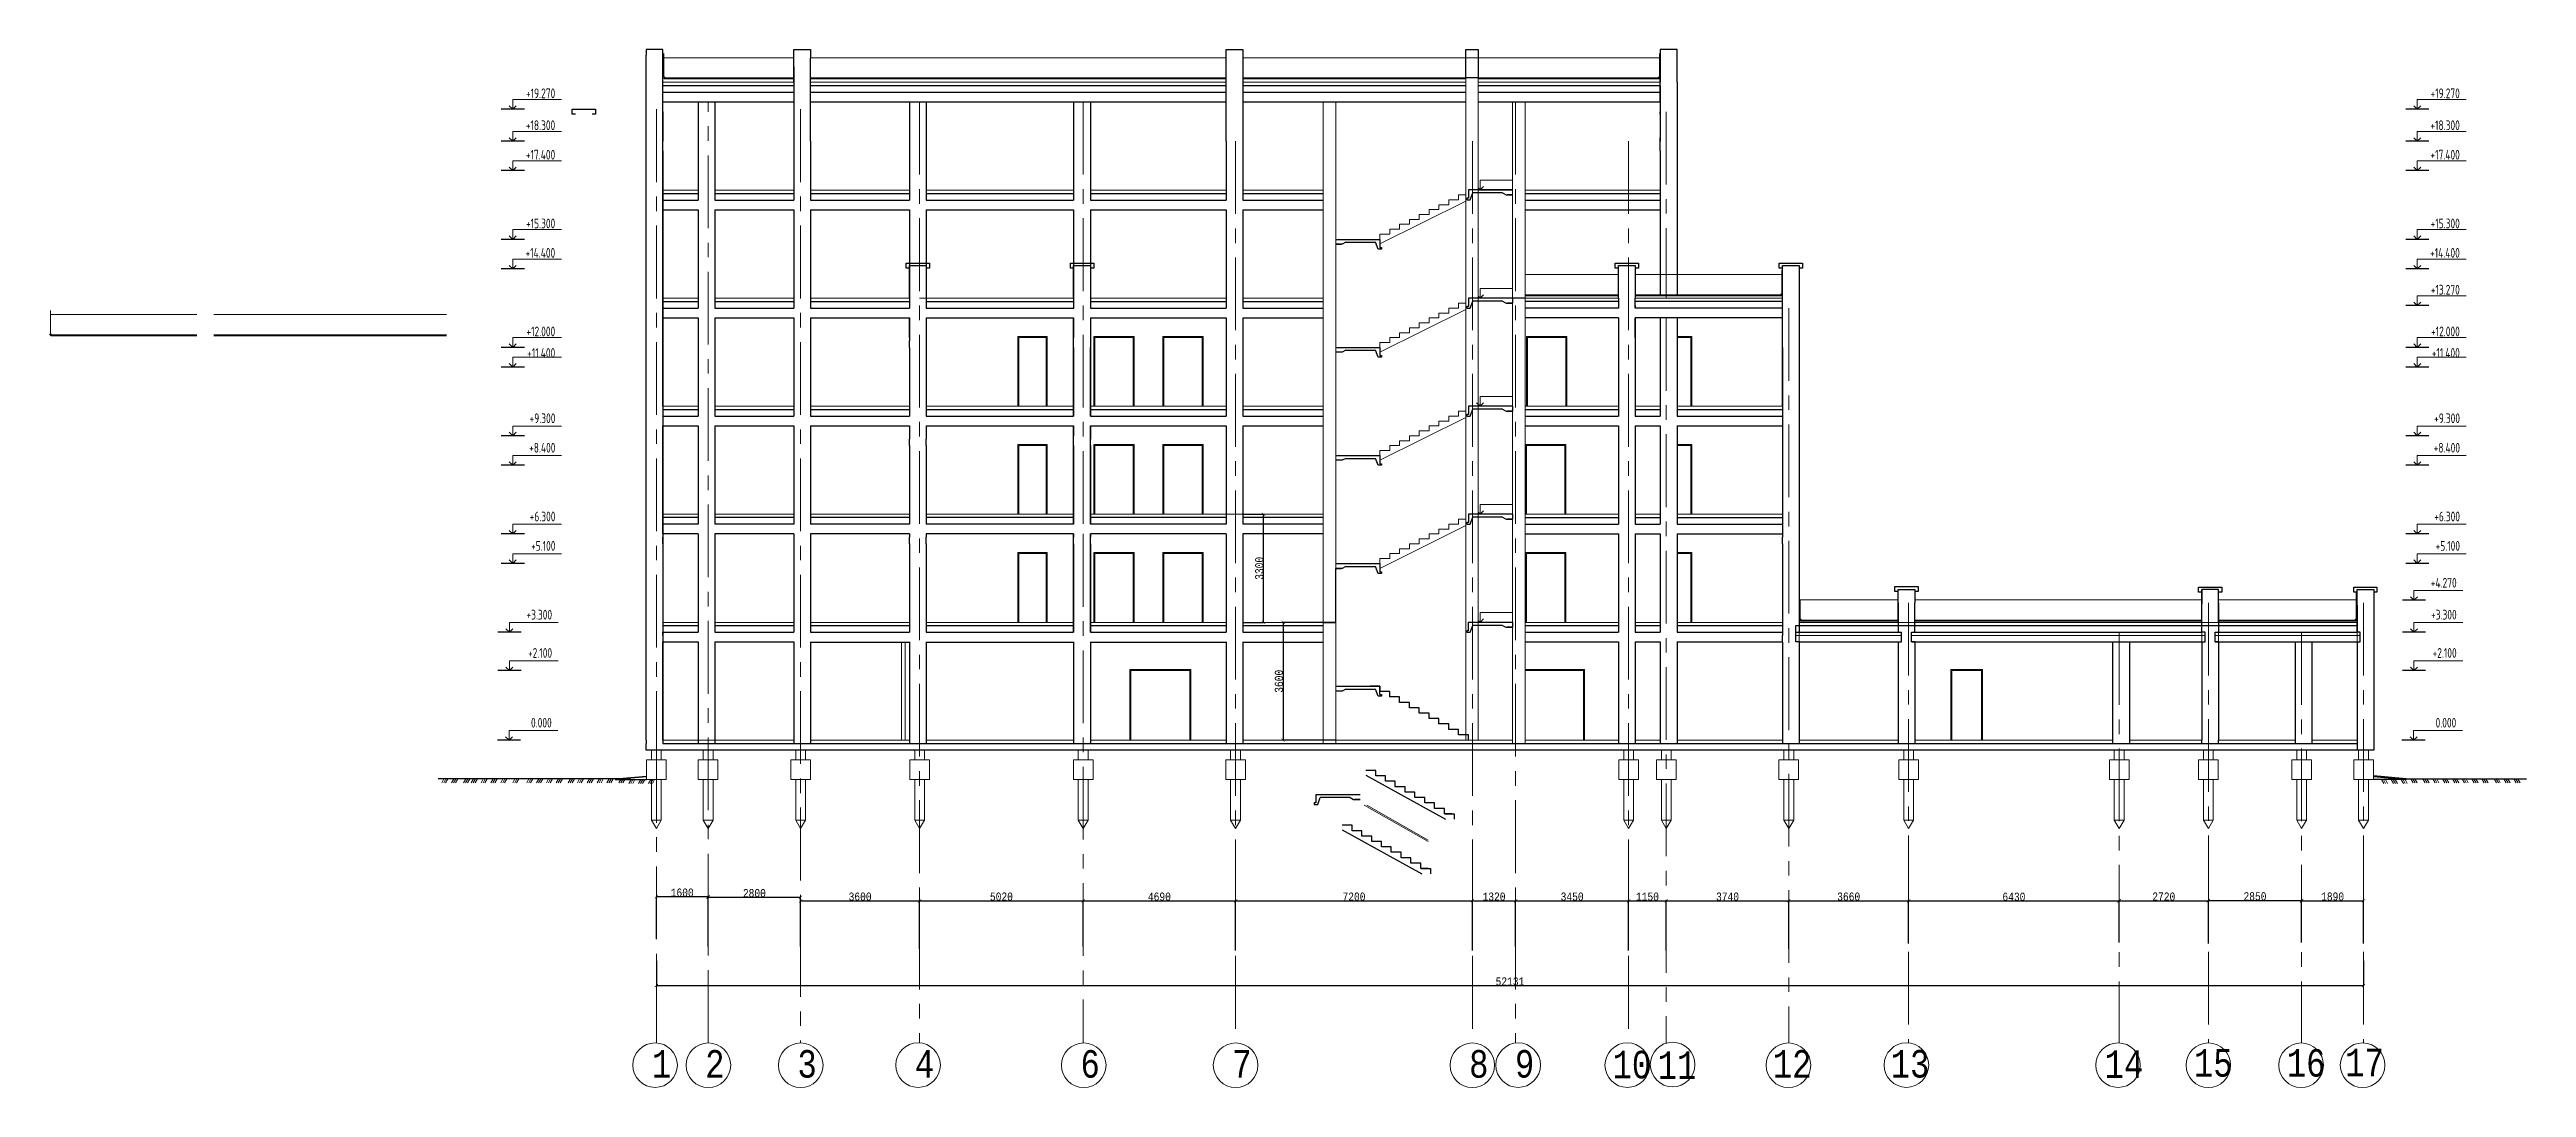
# Model space of a CAD drawing. Header units: millimetres. Extents: x -689206 to 4969298, y -1019800 to 703299.
# Drawn here: x 734121 to 809755, y -983929 to -952219 of the extents above; entities that cross this region are included whole.
import ezdxf

# ---------------------------------------------------------------- set-up
doc = ezdxf.new("R2010")
doc.units = ezdxf.units.MM
doc.linetypes.add('осеваяX2', pattern=[101.6, 63.5, -12.7, 12.7, -12.7])
doc.layers.add('РАЗМЕРЫ', color=7, linetype='Continuous', lineweight=9)
doc.layers.add('стены', color=7, linetype='Continuous', lineweight=20)
for name, color, linetype in [('разрез1-1', 7, 'Continuous'), ('разрез2-2', 7, 'Continuous'), ('сетка', 104, 'Continuous')]:
    doc.layers.add(name, color=color, linetype=linetype)
doc.styles.add('Аннотативный', font='isocteur.ttf', dxfattribs={"width": 0.7, "height": 250})
doc.dimstyles.new('Аннотативный', dxfattribs={"dimscale": 0, "dimtxt": 250, "dimasz": 100, "dimexe": 1.25, "dimexo": 0.625, "dimtad": 1, "dimdec": 0, "dimtxsty": 'Аннотативный', "dimblk": 'ARCHTICK', "dimcen": 2.5, "dimadec": 0, "dimazin": 0, "dimtfac": 1, "dimtdec": 0, "dimtmove": 0, "dimatfit": 3, "dimfxl": 1, "dimarcsym": 0})

msp = doc.modelspace()

# ---------------------------------------------------------------- texts
at = {"layer": 'РАЗМЕРЫ', "lineweight": 5, "ltscale": 35, "width": 7009.377, "attachment_point": 1, "style": 'Аннотативный'}
for s, insert, char_height in [('1', (752513.5, -982786.4), 841.3), ('2', (754140.9, -982787.3), 841.3), ('3', (756959, -982787.4), 841.3), ('4', (760543.3, -982785.8), 841.3), ('6', (765600.7, -982787.2), 841.3), ('7', (770237.8, -982787.4), 841.3), ('8', (777468.3, -982787.4), 841.3), ('9', (778867.1, -982785.9), 841.3), ('10', (781847.6, -982808.7), 841.28), ('11', (783226.8, -982825.8), 841.28), ('12', (786742.3, -982787.3), 841.28), ('13', (790342.1, -982784.1), 841.28), ('14', (796874.8, -982793.9), 841.28), ('15', (799601.1, -982756.4), 841.28), ('16', (802434.8, -982756.3), 841.28), ('17', (804217.7, -982747.3), 841.28)]:
    msp.add_mtext(s, dxfattribs=dict(at, insert=insert, char_height=char_height))
at = {"layer": 'разрез1-1', "lineweight": 30, "char_height": 297.819, "width": 1508.774, "attachment_point": 3, "style": 'Аннотативный'}
for s, insert in [('{\\fISOCPEUR|b0|i0|c204|p34;+19.270\\fISOCPEUR|b0|i0|c0|p34; }', (749562.2, -953408.7)), ('{\\fISOCPEUR|b0|i0|c204|p34;+19.270\\fISOCPEUR|b0|i0|c0|p34; }', (807719.5, -953408.7)), ('{\\fISOCPEUR|b0|i0|c204|p34;+18.300\\fISOCPEUR|b0|i0|c0|p34; }', (749562.2, -954383.7)), ('{\\fISOCPEUR|b0|i0|c204|p34;+18.300\\fISOCPEUR|b0|i0|c0|p34; }', (807719.5, -954383.7)), ('{\\fISOCPEUR|b0|i0|c204|p34;+17.400\\fISOCPEUR|b0|i0|c0|p34; }', (749562.2, -955283.7)), ('{\\fISOCPEUR|b0|i0|c204|p34;+17.400\\fISOCPEUR|b0|i0|c0|p34; }', (807719.5, -955283.7)), ('{\\fISOCPEUR|b0|i0|c204|p34;+15.300\\fISOCPEUR|b0|i0|c0|p34; }', (749562.2, -957383.7)), ('{\\fISOCPEUR|b0|i0|c204|p34;+15.300\\fISOCPEUR|b0|i0|c0|p34; }', (807719.5, -957383.7)), ('{\\fISOCPEUR|b0|i0|c204|p34;+14.400\\fISOCPEUR|b0|i0|c0|p34; }', (749562.2, -958283.7)), ('{\\fISOCPEUR|b0|i0|c204|p34;+14.400\\fISOCPEUR|b0|i0|c0|p34; }', (807719.5, -958283.7)), ('{\\fISOCPEUR|b0|i0|c204|p34;+13.270\\fISOCPEUR|b0|i0|c0|p34; }', (807719.5, -959408.7)), ('{\\fISOCPEUR|b0|i0|c204|p34;+12.000\\fISOCPEUR|b0|i0|c0|p34; }', (749562.2, -960683.7)), ('{\\fISOCPEUR|b0|i0|c204|p34;+12.000\\fISOCPEUR|b0|i0|c0|p34; }', (807719.5, -960683.7)), ('{\\fISOCPEUR|b0|i0|c204|p34;+11.400\\fISOCPEUR|b0|i0|c0|p34; }', (749562.2, -961341.1)), ('{\\fISOCPEUR|b0|i0|c204|p34;+11.400\\fISOCPEUR|b0|i0|c0|p34; }', (807719.5, -961341.1)), ('{\\fISOCPEUR|b0|i0|c204|p34;+9.300\\fISOCPEUR|b0|i0|c0|p34; }', (749568.3, -963335.5)), ('{\\fISOCPEUR|b0|i0|c204|p34;+9.300\\fISOCPEUR|b0|i0|c0|p34; }', (807725.6, -963335.5)), ('{\\fISOCPEUR|b0|i0|c204|p34;+8.400\\fISOCPEUR|b0|i0|c0|p34; }', (749568.3, -964235.5)), ('{\\fISOCPEUR|b0|i0|c204|p34;+8.400\\fISOCPEUR|b0|i0|c0|p34; }', (807725.6, -964235.5)), ('{\\fISOCPEUR|b0|i0|c204|p34;+6.300\\fISOCPEUR|b0|i0|c0|p34; }', (749568.3, -966335.5)), ('{\\fISOCPEUR|b0|i0|c204|p34;+6.300\\fISOCPEUR|b0|i0|c0|p34; }', (807725.6, -966335.5)), ('{\\fISOCPEUR|b0|i0|c204|p34;+5.100\\fISOCPEUR|b0|i0|c0|p34; }', (749568.3, -967235.5)), ('{\\fISOCPEUR|b0|i0|c204|p34;+5.100\\fISOCPEUR|b0|i0|c0|p34; }', (807725.6, -967235.5)), ('{\\fISOCPEUR|b0|i0|c204|p34;+4.270\\fISOCPEUR|b0|i0|c0|p34; }', (807623.7, -968360.5)), ('{\\fISOCPEUR|b0|i0|c204|p34;+3.300\\fISOCPEUR|b0|i0|c0|p34; }', (749466.4, -969335.5)), ('{\\fISOCPEUR|b0|i0|c204|p34;+3.300\\fISOCPEUR|b0|i0|c0|p34; }', (807623.7, -969335.5)), ('{\\fISOCPEUR|b0|i0|c204|p34;+2.100\\fISOCPEUR|b0|i0|c0|p34; }', (749466.4, -970505.5)), ('{\\fISOCPEUR|b0|i0|c204|p34;+2.100\\fISOCPEUR|b0|i0|c0|p34; }', (807623.7, -970505.5)), ('{\\fISOCPEUR|b0|i0|c204|p34;0.000\\fISOCPEUR|b0|i0|c0|p34; }', (749454.8, -972635.5)), ('{\\fISOCPEUR|b0|i0|c204|p34;0.000\\fISOCPEUR|b0|i0|c0|p34; }', (807612.1, -972635.5))]:
    msp.add_mtext(s, dxfattribs=dict(at, insert=insert))

# ---------------------------------------------------------------- blocks, each defined once
blk = doc.blocks.new('_ArchTick')
at = {"color": 0, "linetype": 'ByBlock', "const_width": 0.15}
blk.add_lwpolyline([(-0.5, -0.5), (0.5, 0.5)], dxfattribs=at)
blk = doc.blocks.new('*D4465')
at = {"layer": 'Defpoints', "color": 0, "lineweight": 30, "ltscale": 35, "transparency": 16777216}
for p in [(752650, -978102), (752650, -979389), (754231, -979389)]:
    blk.add_point(p, dxfattribs=at)
at = {"layer": 'РАЗМЕРЫ', "color": 0, "lineweight": -2, "ltscale": 35, "transparency": 16777216}
for p, q in [((752650, -979388), (752650, -978101)), ((754231, -978102), (752650, -978102)), ((754231, -979388), (754231, -978101))]:
    blk.add_line(p, q, dxfattribs=at)
at = {"layer": 'РАЗМЕРЫ', "color": 0, "lineweight": -2, "ltscale": 35, "transparency": 16777216, "xscale": 100, "yscale": 100, "zscale": 100, "rotation": 180}
blk.add_blockref('_ArchTick', (752650, -978102), dxfattribs=at)
at = {"layer": 'РАЗМЕРЫ', "color": 0, "lineweight": -2, "ltscale": 35, "transparency": 16777216, "xscale": 100, "yscale": 100, "zscale": 100}
blk.add_blockref('_ArchTick', (754231, -978102), dxfattribs=at)
at = {"layer": 'РАЗМЕРЫ', "color": 0, "lineweight": 5, "ltscale": 35, "transparency": 16777216, "insert": (753440, -977977), "char_height": 250, "attachment_point": 5, "style": 'Аннотативный'}
blk.add_mtext('1600', dxfattribs=at)
blk = doc.blocks.new('*D4466')
at = {"layer": 'Defpoints', "color": 0, "lineweight": 30, "ltscale": 35, "transparency": 16777216}
for p in [(757055, -978118), (754231, -979619), (757055, -979619)]:
    blk.add_point(p, dxfattribs=at)
at = {"layer": 'РАЗМЕРЫ', "color": 0, "lineweight": -2, "ltscale": 35, "transparency": 16777216}
for p, q in [((754231, -979618), (754231, -978117)), ((754231, -978118), (757055, -978118)), ((757055, -979618), (757055, -978117))]:
    blk.add_line(p, q, dxfattribs=at)
at = {"layer": 'РАЗМЕРЫ', "color": 0, "lineweight": -2, "ltscale": 35, "transparency": 16777216, "xscale": 100, "yscale": 100, "zscale": 100, "rotation": 180}
blk.add_blockref('_ArchTick', (754231, -978118), dxfattribs=at)
at = {"layer": 'РАЗМЕРЫ', "color": 0, "lineweight": -2, "ltscale": 35, "transparency": 16777216, "xscale": 100, "yscale": 100, "zscale": 100}
blk.add_blockref('_ArchTick', (757055, -978118), dxfattribs=at)
at = {"layer": 'РАЗМЕРЫ', "color": 0, "lineweight": 5, "ltscale": 35, "transparency": 16777216, "insert": (755643, -977993), "char_height": 250, "attachment_point": 5, "style": 'Аннотативный'}
blk.add_mtext('2800', dxfattribs=at)
blk = doc.blocks.new('*D4467')
at = {"layer": 'Defpoints', "color": 0, "lineweight": 30, "ltscale": 35, "transparency": 16777216}
for p in [(757055, -978226), (760689, -978226), (760689, -979695)]:
    blk.add_point(p, dxfattribs=at)
at = {"layer": 'РАЗМЕРЫ', "color": 0, "lineweight": -2, "ltscale": 35, "transparency": 16777216}
for p, q in [((757055, -978226), (757055, -978227)), ((757055, -978226), (760689, -978226)), ((760689, -979695), (760689, -978224))]:
    blk.add_line(p, q, dxfattribs=at)
at = {"layer": 'РАЗМЕРЫ', "color": 0, "lineweight": -2, "ltscale": 35, "transparency": 16777216, "xscale": 100, "yscale": 100, "zscale": 100, "rotation": 180}
blk.add_blockref('_ArchTick', (757055, -978226), dxfattribs=at)
at = {"layer": 'РАЗМЕРЫ', "color": 0, "lineweight": -2, "ltscale": 35, "transparency": 16777216, "xscale": 100, "yscale": 100, "zscale": 100}
blk.add_blockref('_ArchTick', (760689, -978226), dxfattribs=at)
at = {"layer": 'РАЗМЕРЫ', "color": 0, "lineweight": 5, "ltscale": 35, "transparency": 16777216, "insert": (758872, -978100), "char_height": 250, "attachment_point": 5, "style": 'Аннотативный'}
blk.add_mtext('3600', dxfattribs=at)
blk = doc.blocks.new('*D4468')
at = {"layer": 'Defpoints', "color": 0, "lineweight": 30, "ltscale": 35, "transparency": 16777216}
for p in [(760689, -978226), (765685, -978226), (765685, -979627)]:
    blk.add_point(p, dxfattribs=at)
at = {"layer": 'РАЗМЕРЫ', "color": 0, "lineweight": -2, "ltscale": 35, "transparency": 16777216}
for p, q in [((760689, -978226), (760689, -978227)), ((760689, -978226), (765685, -978226)), ((765685, -979627), (765685, -978224))]:
    blk.add_line(p, q, dxfattribs=at)
at = {"layer": 'РАЗМЕРЫ', "color": 0, "lineweight": -2, "ltscale": 35, "transparency": 16777216, "xscale": 100, "yscale": 100, "zscale": 100, "rotation": 180}
blk.add_blockref('_ArchTick', (760689, -978226), dxfattribs=at)
at = {"layer": 'РАЗМЕРЫ', "color": 0, "lineweight": -2, "ltscale": 35, "transparency": 16777216, "xscale": 100, "yscale": 100, "zscale": 100}
blk.add_blockref('_ArchTick', (765685, -978226), dxfattribs=at)
at = {"layer": 'РАЗМЕРЫ', "color": 0, "lineweight": 5, "ltscale": 35, "transparency": 16777216, "insert": (763187, -978100), "char_height": 250, "attachment_point": 5, "style": 'Аннотативный'}
blk.add_mtext('5020', dxfattribs=at)
blk = doc.blocks.new('*D4469')
at = {"layer": 'Defpoints', "color": 0, "lineweight": 5, "ltscale": 35, "transparency": 16777216}
for p in [(765685, -978226), (770337, -978226), (770337, -979741)]:
    blk.add_point(p, dxfattribs=at)
at = {"layer": 'РАЗМЕРЫ', "color": 0, "lineweight": -2, "ltscale": 35, "transparency": 16777216}
for p, q in [((765685, -978225), (765685, -978224)), ((765685, -978226), (770337, -978226)), ((770337, -979740), (770337, -978224))]:
    blk.add_line(p, q, dxfattribs=at)
at = {"layer": 'РАЗМЕРЫ', "color": 0, "lineweight": -2, "ltscale": 35, "transparency": 16777216, "xscale": 100, "yscale": 100, "zscale": 100, "rotation": 180}
blk.add_blockref('_ArchTick', (765685, -978226), dxfattribs=at)
at = {"layer": 'РАЗМЕРЫ', "color": 0, "lineweight": -2, "ltscale": 35, "transparency": 16777216, "xscale": 100, "yscale": 100, "zscale": 100}
blk.add_blockref('_ArchTick', (770337, -978226), dxfattribs=at)
at = {"layer": 'РАЗМЕРЫ', "color": 0, "lineweight": 5, "ltscale": 35, "transparency": 16777216, "insert": (768011, -978100), "char_height": 250, "attachment_point": 5, "style": 'Аннотативный'}
blk.add_mtext('4690', dxfattribs=at)
blk = doc.blocks.new('*D4470')
at = {"layer": 'Defpoints', "color": 0, "lineweight": 5, "ltscale": 35, "transparency": 16777216}
for p in [(770337, -978226), (777569, -978226), (777569, -979741)]:
    blk.add_point(p, dxfattribs=at)
at = {"layer": 'РАЗМЕРЫ', "color": 0, "lineweight": -2, "ltscale": 35, "transparency": 16777216}
for p, q in [((770337, -978225), (770337, -978224)), ((770337, -978226), (777569, -978226)), ((777569, -979740), (777569, -978224))]:
    blk.add_line(p, q, dxfattribs=at)
at = {"layer": 'РАЗМЕРЫ', "color": 0, "lineweight": -2, "ltscale": 35, "transparency": 16777216, "xscale": 100, "yscale": 100, "zscale": 100, "rotation": 180}
blk.add_blockref('_ArchTick', (770337, -978226), dxfattribs=at)
at = {"layer": 'РАЗМЕРЫ', "color": 0, "lineweight": -2, "ltscale": 35, "transparency": 16777216, "xscale": 100, "yscale": 100, "zscale": 100}
blk.add_blockref('_ArchTick', (777569, -978226), dxfattribs=at)
at = {"layer": 'РАЗМЕРЫ', "color": 0, "lineweight": 5, "ltscale": 35, "transparency": 16777216, "insert": (773953, -978100), "char_height": 250, "attachment_point": 5, "style": 'Аннотативный'}
blk.add_mtext('7200', dxfattribs=at)
blk = doc.blocks.new('*D4471')
at = {"layer": 'Defpoints', "color": 0, "lineweight": 30, "ltscale": 35, "transparency": 16777216}
for p in [(777569, -978226), (778889, -978226), (778889, -979618)]:
    blk.add_point(p, dxfattribs=at)
at = {"layer": 'РАЗМЕРЫ', "color": 0, "lineweight": -2, "ltscale": 35, "transparency": 16777216}
for p, q in [((777569, -978226), (777569, -978227)), ((777569, -978226), (778889, -978226)), ((778889, -979617), (778889, -978224))]:
    blk.add_line(p, q, dxfattribs=at)
at = {"layer": 'РАЗМЕРЫ', "color": 0, "lineweight": -2, "ltscale": 35, "transparency": 16777216, "xscale": 100, "yscale": 100, "zscale": 100, "rotation": 180}
blk.add_blockref('_ArchTick', (777569, -978226), dxfattribs=at)
at = {"layer": 'РАЗМЕРЫ', "color": 0, "lineweight": -2, "ltscale": 35, "transparency": 16777216, "xscale": 100, "yscale": 100, "zscale": 100}
blk.add_blockref('_ArchTick', (778889, -978226), dxfattribs=at)
at = {"layer": 'РАЗМЕРЫ', "color": 0, "lineweight": 5, "ltscale": 35, "transparency": 16777216, "insert": (778229, -978100), "char_height": 250, "attachment_point": 5, "style": 'Аннотативный'}
blk.add_mtext('1320', dxfattribs=at)
blk = doc.blocks.new('*D4472')
at = {"layer": 'Defpoints', "color": 0, "lineweight": 5, "ltscale": 35, "transparency": 16777216}
for p in [(778889, -978226), (782339, -978226), (782339, -979741)]:
    blk.add_point(p, dxfattribs=at)
at = {"layer": 'РАЗМЕРЫ', "color": 0, "lineweight": -2, "ltscale": 35, "transparency": 16777216}
for p, q in [((778889, -978225), (778889, -978224)), ((778889, -978226), (782339, -978226)), ((782339, -979740), (782339, -978224))]:
    blk.add_line(p, q, dxfattribs=at)
at = {"layer": 'РАЗМЕРЫ', "color": 0, "lineweight": -2, "ltscale": 35, "transparency": 16777216, "xscale": 100, "yscale": 100, "zscale": 100, "rotation": 180}
blk.add_blockref('_ArchTick', (778889, -978226), dxfattribs=at)
at = {"layer": 'РАЗМЕРЫ', "color": 0, "lineweight": -2, "ltscale": 35, "transparency": 16777216, "xscale": 100, "yscale": 100, "zscale": 100}
blk.add_blockref('_ArchTick', (782339, -978226), dxfattribs=at)
at = {"layer": 'РАЗМЕРЫ', "color": 0, "lineweight": 5, "ltscale": 35, "transparency": 16777216, "insert": (780614, -978100), "char_height": 250, "attachment_point": 5, "style": 'Аннотативный'}
blk.add_mtext('3450', dxfattribs=at)
blk = doc.blocks.new('*D4473')
at = {"layer": 'Defpoints', "color": 0, "lineweight": 5, "ltscale": 35, "transparency": 16777216}
for p in [(782339, -978226), (783489, -978226), (783489, -979747)]:
    blk.add_point(p, dxfattribs=at)
at = {"layer": 'РАЗМЕРЫ', "color": 0, "lineweight": -2, "ltscale": 35, "transparency": 16777216}
for p, q in [((782339, -978225), (782339, -978224)), ((782339, -978226), (783489, -978226)), ((783489, -979746), (783489, -978224))]:
    blk.add_line(p, q, dxfattribs=at)
at = {"layer": 'РАЗМЕРЫ', "color": 0, "lineweight": -2, "ltscale": 35, "transparency": 16777216, "xscale": 100, "yscale": 100, "zscale": 100, "rotation": 180}
blk.add_blockref('_ArchTick', (782339, -978226), dxfattribs=at)
at = {"layer": 'РАЗМЕРЫ', "color": 0, "lineweight": -2, "ltscale": 35, "transparency": 16777216, "xscale": 100, "yscale": 100, "zscale": 100}
blk.add_blockref('_ArchTick', (783489, -978226), dxfattribs=at)
at = {"layer": 'РАЗМЕРЫ', "color": 0, "lineweight": 5, "ltscale": 35, "transparency": 16777216, "insert": (782914, -978100), "char_height": 250, "attachment_point": 5, "style": 'Аннотативный'}
blk.add_mtext('1150', dxfattribs=at)
blk = doc.blocks.new('*D4474')
at = {"layer": 'Defpoints', "color": 0, "lineweight": 5, "ltscale": 35, "transparency": 16777216}
for p in [(783489, -978226), (787229, -978226), (787229, -979698)]:
    blk.add_point(p, dxfattribs=at)
at = {"layer": 'РАЗМЕРЫ', "color": 0, "lineweight": -2, "ltscale": 35, "transparency": 16777216}
for p, q in [((783489, -978225), (783489, -978224)), ((783489, -978226), (787229, -978226)), ((787229, -979698), (787229, -978224))]:
    blk.add_line(p, q, dxfattribs=at)
at = {"layer": 'РАЗМЕРЫ', "color": 0, "lineweight": -2, "ltscale": 35, "transparency": 16777216, "xscale": 100, "yscale": 100, "zscale": 100, "rotation": 180}
blk.add_blockref('_ArchTick', (783489, -978226), dxfattribs=at)
at = {"layer": 'РАЗМЕРЫ', "color": 0, "lineweight": -2, "ltscale": 35, "transparency": 16777216, "xscale": 100, "yscale": 100, "zscale": 100}
blk.add_blockref('_ArchTick', (787229, -978226), dxfattribs=at)
at = {"layer": 'РАЗМЕРЫ', "color": 0, "lineweight": 5, "ltscale": 35, "transparency": 16777216, "insert": (785359, -978100), "char_height": 250, "attachment_point": 5, "style": 'Аннотативный'}
blk.add_mtext('3740', dxfattribs=at)
blk = doc.blocks.new('*D4475')
at = {"layer": 'Defpoints', "color": 0, "lineweight": 5, "ltscale": 35, "transparency": 16777216}
for p in [(787229, -978226), (790889, -978226), (790889, -979533)]:
    blk.add_point(p, dxfattribs=at)
at = {"layer": 'РАЗМЕРЫ', "color": 0, "lineweight": -2, "ltscale": 35, "transparency": 16777216}
for p, q in [((787229, -978225), (787229, -978224)), ((787229, -978226), (790889, -978226)), ((790889, -979532), (790889, -978224))]:
    blk.add_line(p, q, dxfattribs=at)
at = {"layer": 'РАЗМЕРЫ', "color": 0, "lineweight": -2, "ltscale": 35, "transparency": 16777216, "xscale": 100, "yscale": 100, "zscale": 100, "rotation": 180}
blk.add_blockref('_ArchTick', (787229, -978226), dxfattribs=at)
at = {"layer": 'РАЗМЕРЫ', "color": 0, "lineweight": -2, "ltscale": 35, "transparency": 16777216, "xscale": 100, "yscale": 100, "zscale": 100}
blk.add_blockref('_ArchTick', (790889, -978226), dxfattribs=at)
at = {"layer": 'РАЗМЕРЫ', "color": 0, "lineweight": 5, "ltscale": 35, "transparency": 16777216, "insert": (789059, -978100), "char_height": 250, "attachment_point": 5, "style": 'Аннотативный'}
blk.add_mtext('3660', dxfattribs=at)
blk = doc.blocks.new('*D4476')
at = {"layer": 'Defpoints', "color": 0, "lineweight": 5, "ltscale": 35, "transparency": 16777216}
for p in [(790889, -978224), (797319, -978230), (797319, -979500)]:
    blk.add_point(p, dxfattribs=at)
at = {"layer": 'РАЗМЕРЫ', "color": 0, "lineweight": -2, "ltscale": 35, "transparency": 16777216}
for p, q in [((790889, -978225), (790889, -978231)), ((790889, -978230), (797319, -978230)), ((797319, -979499), (797319, -978229))]:
    blk.add_line(p, q, dxfattribs=at)
at = {"layer": 'РАЗМЕРЫ', "color": 0, "lineweight": -2, "ltscale": 35, "transparency": 16777216, "xscale": 100, "yscale": 100, "zscale": 100, "rotation": 180}
blk.add_blockref('_ArchTick', (790889, -978230), dxfattribs=at)
at = {"layer": 'РАЗМЕРЫ', "color": 0, "lineweight": -2, "ltscale": 35, "transparency": 16777216, "xscale": 100, "yscale": 100, "zscale": 100}
blk.add_blockref('_ArchTick', (797319, -978230), dxfattribs=at)
at = {"layer": 'РАЗМЕРЫ', "color": 0, "lineweight": 5, "ltscale": 35, "transparency": 16777216, "insert": (794104, -978104), "char_height": 250, "attachment_point": 5, "style": 'Аннотативный'}
blk.add_mtext('6430', dxfattribs=at)
blk = doc.blocks.new('*D4477')
at = {"layer": 'Defpoints', "color": 0, "lineweight": 5, "ltscale": 35, "transparency": 16777216}
for p in [(797319, -978224), (800041, -978224), (800041, -979532)]:
    blk.add_point(p, dxfattribs=at)
at = {"layer": 'РАЗМЕРЫ', "color": 0, "lineweight": -2, "ltscale": 35, "transparency": 16777216}
for p, q in [((797319, -978224), (800041, -978224)), ((797319, -978225), (797319, -978226)), ((800041, -979531), (800041, -978223))]:
    blk.add_line(p, q, dxfattribs=at)
at = {"layer": 'РАЗМЕРЫ', "color": 0, "lineweight": -2, "ltscale": 35, "transparency": 16777216, "xscale": 100, "yscale": 100, "zscale": 100, "rotation": 180}
blk.add_blockref('_ArchTick', (797319, -978224), dxfattribs=at)
at = {"layer": 'РАЗМЕРЫ', "color": 0, "lineweight": -2, "ltscale": 35, "transparency": 16777216, "xscale": 100, "yscale": 100, "zscale": 100}
blk.add_blockref('_ArchTick', (800041, -978224), dxfattribs=at)
at = {"layer": 'РАЗМЕРЫ', "color": 0, "lineweight": 5, "ltscale": 35, "transparency": 16777216, "insert": (798680, -978099), "char_height": 250, "attachment_point": 5, "style": 'Аннотативный'}
blk.add_mtext('2720', dxfattribs=at)
blk = doc.blocks.new('*D4478')
at = {"layer": 'Defpoints', "color": 0, "lineweight": 5, "ltscale": 35, "transparency": 16777216}
for p in [(800041, -978224), (802889, -978217), (802889, -979500)]:
    blk.add_point(p, dxfattribs=at)
at = {"layer": 'РАЗМЕРЫ', "color": 0, "lineweight": -2, "ltscale": 35, "transparency": 16777216}
for p, q in [((800041, -978224), (800041, -978216)), ((800041, -978217), (802889, -978217)), ((802889, -979499), (802889, -978216))]:
    blk.add_line(p, q, dxfattribs=at)
at = {"layer": 'РАЗМЕРЫ', "color": 0, "lineweight": -2, "ltscale": 35, "transparency": 16777216, "xscale": 100, "yscale": 100, "zscale": 100, "rotation": 180}
blk.add_blockref('_ArchTick', (800041, -978217), dxfattribs=at)
at = {"layer": 'РАЗМЕРЫ', "color": 0, "lineweight": -2, "ltscale": 35, "transparency": 16777216, "xscale": 100, "yscale": 100, "zscale": 100}
blk.add_blockref('_ArchTick', (802889, -978217), dxfattribs=at)
at = {"layer": 'РАЗМЕРЫ', "color": 0, "lineweight": 5, "ltscale": 35, "transparency": 16777216, "insert": (801465, -978091), "char_height": 250, "attachment_point": 5, "style": 'Аннотативный'}
blk.add_mtext('2850', dxfattribs=at)
blk = doc.blocks.new('*D4463')
at = {"layer": 'Defpoints', "color": 0, "lineweight": 5, "ltscale": 35, "transparency": 16777216}
for p in [(802889, -978223), (804781, -978223), (804781, -979530)]:
    blk.add_point(p, dxfattribs=at)
at = {"layer": 'РАЗМЕРЫ', "color": 0, "lineweight": -2, "ltscale": 35, "transparency": 16777216}
for p, q in [((802889, -978223), (802889, -978222)), ((802889, -978223), (804781, -978223)), ((804781, -979530), (804781, -978222))]:
    blk.add_line(p, q, dxfattribs=at)
at = {"layer": 'РАЗМЕРЫ', "color": 0, "lineweight": -2, "ltscale": 35, "transparency": 16777216, "xscale": 100, "yscale": 100, "zscale": 100, "rotation": 180}
blk.add_blockref('_ArchTick', (802889, -978223), dxfattribs=at)
at = {"layer": 'РАЗМЕРЫ', "color": 0, "lineweight": -2, "ltscale": 35, "transparency": 16777216, "xscale": 100, "yscale": 100, "zscale": 100}
blk.add_blockref('_ArchTick', (804781, -978223), dxfattribs=at)
at = {"layer": 'РАЗМЕРЫ', "color": 0, "lineweight": 5, "ltscale": 35, "transparency": 16777216, "insert": (803835, -978098), "char_height": 250, "attachment_point": 5, "style": 'Аннотативный'}
blk.add_mtext('1890', dxfattribs=at)
blk = doc.blocks.new('*D4464')
at = {"layer": 'Defpoints', "color": 0, "lineweight": 5, "ltscale": 35, "transparency": 16777216}
for p in [(752650, -980056), (804781, -980056), (804781, -980818)]:
    blk.add_point(p, dxfattribs=at)
at = {"layer": 'РАЗМЕРЫ', "color": 0, "lineweight": -2, "ltscale": 35, "transparency": 16777216}
for p, q in [((752650, -980057), (752650, -980819)), ((804781, -980057), (804781, -980819)), ((752650, -980818), (804781, -980818))]:
    blk.add_line(p, q, dxfattribs=at)
at = {"layer": 'РАЗМЕРЫ', "color": 0, "lineweight": -2, "ltscale": 35, "transparency": 16777216, "xscale": 100, "yscale": 100, "zscale": 100, "rotation": 180}
blk.add_blockref('_ArchTick', (752650, -980818), dxfattribs=at)
at = {"layer": 'РАЗМЕРЫ', "color": 0, "lineweight": -2, "ltscale": 35, "transparency": 16777216, "xscale": 100, "yscale": 100, "zscale": 100}
blk.add_blockref('_ArchTick', (804781, -980818), dxfattribs=at)
at = {"layer": 'РАЗМЕРЫ', "color": 0, "lineweight": 5, "ltscale": 35, "transparency": 16777216, "insert": (778715, -980692), "char_height": 250, "attachment_point": 5, "style": 'Аннотативный'}
blk.add_mtext('52131', dxfattribs=at)
blk = doc.blocks.new('*D4715')
at = {"layer": 'Defpoints', "color": 0, "lineweight": 30, "ltscale": 35, "transparency": 16777216}
for p in [(773395, -969719), (771787, -973319), (773395, -973319)]:
    blk.add_point(p, dxfattribs=at)
at = {"layer": 'РАЗМЕРЫ', "color": 0, "lineweight": -2, "ltscale": 35, "transparency": 16777216}
for p, q in [((773394, -969719), (771786, -969719)), ((771787, -969719), (771787, -973319)), ((773394, -973319), (771786, -973319))]:
    blk.add_line(p, q, dxfattribs=at)
at = {"layer": 'РАЗМЕРЫ', "color": 0, "lineweight": -2, "ltscale": 35, "transparency": 16777216, "xscale": 100, "yscale": 100, "zscale": 100}
for p, rotation in [((771787, -969719), 90), ((771787, -973319), 270)]:
    blk.add_blockref('_ArchTick', p, dxfattribs=dict(at, rotation=rotation))
at = {"layer": 'РАЗМЕРЫ', "color": 0, "lineweight": 30, "ltscale": 35, "transparency": 16777216, "insert": (771661, -971519), "char_height": 250, "attachment_point": 5, "rotation": 90, "style": 'Аннотативный'}
blk.add_mtext('3600', dxfattribs=at)
blk = doc.blocks.new('*D4717')
at = {"layer": 'Defpoints', "color": 0, "lineweight": 30, "ltscale": 35, "transparency": 16777216}
for p in [(770559, -966419), (771187, -966419), (770559, -969719)]:
    blk.add_point(p, dxfattribs=at)
at = {"layer": 'РАЗМЕРЫ', "color": 0, "lineweight": -2, "ltscale": 35, "transparency": 16777216}
for p, q in [((770560, -966419), (771189, -966419)), ((771187, -969719), (771187, -966419)), ((770560, -969719), (771189, -969719))]:
    blk.add_line(p, q, dxfattribs=at)
at = {"layer": 'РАЗМЕРЫ', "color": 0, "lineweight": -2, "ltscale": 35, "transparency": 16777216, "xscale": 100, "yscale": 100, "zscale": 100}
for p, rotation in [((771187, -966419), 90), ((771187, -969719), 270)]:
    blk.add_blockref('_ArchTick', p, dxfattribs=dict(at, rotation=rotation))
at = {"layer": 'РАЗМЕРЫ', "color": 0, "lineweight": 30, "ltscale": 35, "transparency": 16777216, "insert": (771062, -968069), "char_height": 250, "attachment_point": 5, "rotation": 90, "style": 'Аннотативный'}
blk.add_mtext('3300', dxfattribs=at)

# ---------------------------------------------------------------- dimensions: what is measured, and where the dimension line sits
at = {"layer": 'РАЗМЕРЫ', "lineweight": 30, "ltscale": 35}
for base, p1, p2, picture, middle in [((771187.4018, -966418.9748), (770559.1608, -969719.4721), (770559.1608, -966418.9748), '*D4717', (771061.7768, -968069.2234)), ((771786.9167, -973318.9747), (773394.6725, -969719.4721), (773394.6725, -973318.9747), '*D4715', (771661.2917, -971519.2234))]:
    dim = msp.add_linear_dim(base=base, p1=p1, p2=p2, angle=90, dimstyle='Аннотативный', dxfattribs=at)
    dim.commit()
    dim.dimension.update_dxf_attribs({"geometry": picture, "text_midpoint": middle})
at = {"layer": 'РАЗМЕРЫ', "lineweight": 5, "ltscale": 35}
for base, p1, p2, text, picture, middle in [((752649.8, -978102.2), (754230.6, -979388.9), (752649.8, -979388.9), '1600', '*D4465', (753440.2, -978102.2)), ((757054.8, -978118.4), (754230.6, -979619.1), (757054.8, -979619.1), '2800', '*D4466', (755642.7, -978118.4)), ((802889.1, -978216.8), (800041.4, -978224.4), (802889.1, -979500.1), '2850', '*D4478', (801465.3, -978216.8))]:
    dim = msp.add_linear_dim(base=base, p1=p1, p2=p2, text=text, dimstyle='Аннотативный', dxfattribs=at)
    dim.commit()
    dim.dimension.update_dxf_attribs({"geometry": picture, "text_midpoint": middle, "dimtype": 160})
for base, p1, p2, text, picture, middle in [((760689.1, -978225.7), (757054.8, -978225.7), (760689.1, -979695.4), '3600', '*D4467', (758871.9, -978100)), ((765685.2, -978225.7), (760689.1, -978225.7), (765685.2, -979627.4), '5020', '*D4468', (763187.2, -978100)), ((770336.5, -978225.7), (765685.2, -978225.7), (770336.5, -979740.8), '4690', '*D4469', (768010.9, -978100)), ((777569.2, -978225.7), (770336.5, -978225.7), (777569.2, -979740.8), '7200', '*D4470', (773952.8, -978100)), ((800041.4, -978224.4), (797319, -978224.4), (800041.4, -979531.7), '2720', '*D4477', (798680.2, -978098.8)), ((804780.6, -978223.2), (802889.1, -978223.2), (804780.6, -979530.2), '1890', '*D4463', (803834.9, -978097.5))]:
    dim = msp.add_linear_dim(base=base, p1=p1, p2=p2, text=text, dimstyle='Аннотативный', dxfattribs=at)
    dim.commit()
    dim.dimension.update_dxf_attribs({"geometry": picture, "text_midpoint": middle})
for base, p1, p2, picture, middle in [((778889.1, -978225.7), (777569.2, -978225.7), (778889.1, -979617.7), '*D4471', (778229.1, -978100)), ((782339.2, -978225.7), (778889.1, -978225.7), (782339.2, -979740.8), '*D4472', (780614.1, -978100)), ((783488.9, -978225.7), (782339.2, -978225.7), (783488.9, -979746.7), '*D4473', (782914, -978100)), ((787229.2, -978225.7), (783488.9, -978225.7), (787229.2, -979698.3), '*D4474', (785359.1, -978100)), ((790889.1, -978225.7), (787229.2, -978225.7), (790889.1, -979533.1), '*D4475', (789059.2, -978100))]:
    dim = msp.add_linear_dim(base=base, p1=p1, p2=p2, dimstyle='Аннотативный', dxfattribs=at)
    dim.commit()
    dim.dimension.update_dxf_attribs({"geometry": picture, "text_midpoint": middle})
for base, p1, p2, picture, middle in [((797319, -978230), (790889.1, -978224.4), (797319, -979500.1), '*D4476', (794104, -978230)), ((804780.6, -980817.7), (752649.8, -980056.4), (804780.6, -980056.4), '*D4464', (778715.2, -980817.7))]:
    dim = msp.add_linear_dim(base=base, p1=p1, p2=p2, dimstyle='Аннотативный', dxfattribs=at)
    dim.commit()
    dim.dimension.update_dxf_attribs({"geometry": picture, "text_midpoint": middle, "dimtype": 160})

# ---------------------------------------------------------------- linework, layer by layer
at = {"layer": 'РАЗМЕРЫ', "lineweight": 30, "ltscale": 35}
for p, q in [((752849.8, -952219), (752339.8, -952219)), ((752339.8, -952219), (752339.8, -952395.8)), ((752849.8, -953219), (752849.8, -952219)), ((756849.8, -953219), (756849.8, -952219)), ((756849.8, -952219), (757359.8, -952219)), ((757359.8, -952219), (757359.8, -952483.4)), ((770051.9, -953219), (770051.9, -952219)), ((770051.9, -952219), (770559.2, -952219)), ((770559.2, -952219), (770559.2, -952368.2)), ((777365.9, -953084), (777365.9, -952219)), ((777365.9, -952219), (777743.4, -952219)), ((777743.4, -952219), (777743.4, -952987.8)), ((783816.5, -952219), (783306.5, -952219)), ((783306.5, -952219), (783306.5, -953219)), ((783816.5, -953219), (783816.5, -952219)), ((752339.8, -973319), (752339.8, -952395.8)), ((752849.8, -955319), (752849.8, -952428)), ((756849.8, -952747.5), (756849.8, -955019)), ((757359.8, -955019), (757359.8, -952483.4)), ((770051.9, -955019), (770051.9, -952517.5)), ((770559.2, -952368.2), (770559.2, -955019)), ((777743.4, -952987.8), (777743.4, -953084)), ((752849.8, -953319), (756849.8, -953319)), ((752849.8, -953519), (756849.8, -953519)), ((757359.8, -953319), (770051.9, -953319)), ((757359.8, -953519), (770051.9, -953519)), ((770559.2, -953319), (777365.9, -953319)), ((770559.2, -953519), (777365.9, -953519)), ((777365.9, -953084), (777365.9, -952999.3)), ((777743.4, -953084), (777365.9, -953084)), ((777743.4, -953319), (783306.5, -953319)), ((777743.4, -953519), (783306.5, -953519)), ((783306.5, -953219), (783306.5, -953119)), ((783306.5, -953819), (783306.5, -953219)), ((783306.5, -953332.3), (783306.5, -955019)), ((783816.5, -953219), (783816.5, -959097.2)), ((750079.7, -954194), (750079.7, -954044)), ((752849.8, -956519), (752849.8, -953819)), ((752849.8, -953819), (756849.8, -953819)), ((752849.8, -954119), (752849.8, -955019)), ((753929.1, -953819), (753929.1, -956819)), ((754439.1, -953819), (754439.1, -956819)), ((757359.8, -953819), (770051.9, -953819)), ((760379.1, -953819), (760379.1, -956819)), ((760889.1, -953819), (760889.1, -956819)), ((765389.2, -953819), (765389.2, -956819)), ((765907.2, -953819), (765907.2, -956819)), ((770559.2, -953819), (777365.9, -953819)), ((777743.4, -953819), (783306.5, -953819)), ((783306.5, -954194), (783306.5, -954119)), ((756849.8, -955019), (756849.8, -956819)), ((757359.8, -955019), (757359.8, -956819)), ((770051.9, -955019), (770049.2, -956819)), ((770559.2, -955019), (770559.2, -956819)), ((783306.5, -955319), (783306.5, -954919)), ((752849.8, -955319), (752849.8, -973319)), ((752849.8, -958019), (752849.8, -955319)), ((783306.5, -955319), (783306.5, -959097.2)), ((752849.8, -956619), (753929.1, -956619)), ((754439.1, -956619), (756849.8, -956619)), ((757359.8, -956619), (760379.1, -956619)), ((760889.1, -956619), (765389.2, -956619)), ((765907.2, -956619), (770049.2, -956619)), ((770559.2, -956619), (773014.7, -956619)), ((778794.7, -956509.4), (777653.8, -956509.4)), ((777743.4, -956509.4), (778794.7, -956509.4)), ((778794.7, -956659.4), (778626.7, -956659.4)), ((779174.7, -956619), (783306.5, -956619)), ((752849.8, -956819), (753929.1, -956819)), ((752849.8, -959819), (752849.8, -957119)), ((752849.8, -957119), (753929.1, -957119)), ((753929.1, -957119), (753929.1, -958119.1)), ((754439.1, -956819), (756849.8, -956819)), ((754439.1, -957119), (756849.8, -957119)), ((754439.1, -957119), (754439.1, -958119.2)), ((756849.8, -957119), (756849.8, -958119)), ((757359.8, -956819), (760379.1, -956819)), ((757359.8, -957119), (760379.1, -957119)), ((757359.8, -957119), (757359.8, -958119)), ((760379.1, -957119), (760379.1, -958119)), ((760889.1, -956819), (765389.2, -956819)), ((760889.1, -957119), (765389.2, -957119)), ((760889.1, -957119), (760889.1, -958119)), ((765389.2, -957119), (765389.2, -958119)), ((765907.2, -956819), (770049.2, -956819)), ((765907.2, -957119), (770049.2, -957119)), ((765907.2, -957119), (765907.2, -958119)), ((770049.2, -957119), (770049.2, -960119)), ((770559.2, -956819), (773014.7, -956819)), ((770559.2, -957119), (773014.7, -957119)), ((770559.2, -957119), (770559.2, -960119)), ((779174.7, -956819), (783306.5, -956819)), ((779174.7, -957119), (783306.5, -957119)), ((752849.8, -958119), (752849.8, -958019)), ((753929.1, -957856.3), (753929.1, -960119)), ((754439.1, -957936.9), (754439.1, -960119)), ((756849.8, -957846.3), (756849.8, -960119)), ((757359.8, -957836.2), (757359.8, -960119)), ((760379.1, -957755.6), (760379.1, -960119)), ((760889.1, -957846.3), (760889.1, -960119)), ((765389.2, -957896.6), (765389.2, -960119)), ((765907.2, -957826.1), (765907.2, -960119)), ((773394.7, -958019), (774535.6, -958019)), ((773394.7, -958169), (773560.5, -958169)), ((777364.9, -958019), (777365.9, -958019)), ((752849.8, -961019), (752849.8, -958319)), ((760379.1, -959819), (760379.1, -958819)), ((760379.1, -958819), (760889.1, -958819)), ((765389.2, -959819), (765389.2, -958819)), ((765389.2, -958819), (765907.2, -958819)), ((782029.2, -959819), (782029.2, -958819)), ((782029.2, -958819), (782539.2, -958819)), ((782539.2, -958819), (782539.2, -959819)), ((787039.2, -958819), (787549.2, -958819)), ((787039.2, -959819), (787039.2, -958819)), ((787039.2, -958819), (787549.2, -958819)), ((787549.2, -958819), (787549.2, -959819)), ((783306.5, -959097.2), (783306.5, -959712.2)), ((783816.5, -959097.2), (783816.5, -959712.2)), ((787039.2, -959819), (787039.2, -959719)), ((752849, -959919), (753929.1, -959919)), ((752849, -960119), (753929.1, -960119)), ((752849, -963119), (752849, -960419)), ((752849, -960419), (753929.1, -960419)), ((753929.1, -960419), (753929.1, -963419)), ((753929.1, -960419), (753929.1, -961119)), ((754439.1, -959919), (756849.8, -959919)), ((754439.1, -960119), (756849.8, -960119)), ((754439.1, -960419), (754439.1, -963419)), ((754439.1, -960419), (756849.8, -960419)), ((754439.1, -960419), (754439.1, -961119)), ((756849.8, -960419), (756849.8, -963419)), ((756849.8, -960419), (756849.8, -961119)), ((757359.8, -959919), (760379.1, -959919)), ((757359.8, -960119), (760379.1, -960119)), ((757359.8, -960419), (757359.8, -963419)), ((757359.8, -960419), (760379.1, -960419)), ((757359.8, -960419), (757359.8, -961119)), ((760379.1, -960419), (760379.1, -961119)), ((760379.1, -961019), (760379.1, -960419)), ((760889.1, -959919), (765389.2, -959919)), ((760889.1, -960119), (765397.2, -960119)), ((760889.1, -960419), (760889.1, -961019)), ((760889.1, -960419), (765389.2, -960419)), ((765389.2, -960419), (765389.2, -961019)), ((765389.2, -961319), (765389.2, -960419)), ((765907.2, -959919), (770049.2, -959919)), ((765907.2, -960119), (770049.2, -960119)), ((765907.2, -960419), (765907.2, -961319)), ((765907.2, -960419), (770049.2, -960419)), ((770049.2, -960419), (770049.2, -963419)), ((770559.2, -959919), (773014.7, -959919)), ((770559.2, -960119), (773014.7, -960119)), ((770559.2, -960419), (773014.7, -960419)), ((770559.2, -960419), (770559.2, -961019)), ((778794.7, -959819.5), (777653.8, -959819.5)), ((778794.7, -959969.5), (778626.7, -959969.5)), ((779174.7, -959819), (778794.7, -959819)), ((778794.7, -959819.5), (778794.7, -959969.5)), ((782029.2, -959919), (779174.7, -959919)), ((782029.2, -960119), (779174.7, -960119)), ((782029.2, -960419), (779174.7, -960419)), ((782029.2, -959819), (782029.2, -960119)), ((782029.2, -960419), (782029.2, -961019)), ((782539.2, -960119), (782539.2, -959819)), ((787039.2, -959919), (782539.2, -959919)), ((782539.2, -960044), (782539.2, -960119)), ((787039.2, -960119), (782539.2, -960119)), ((782539.2, -961019), (782539.2, -960419)), ((787039.2, -960419), (782539.2, -960419)), ((782539.2, -960419), (782539.2, -961019)), ((783306.5, -960419), (783306.5, -963419)), ((783816.5, -960419), (783816.5, -963419)), ((787039.2, -961019), (787039.2, -959819)), ((787039.2, -963119), (787039.2, -960419)), ((787549.2, -959819), (787549.2, -961019)), ((752849.8, -961319), (752849.8, -961119)), ((760379.1, -961319), (760379.1, -961119)), ((760889.1, -961019), (760889.1, -963419)), ((770559.2, -961019), (770559.2, -963419)), ((782029.2, -961019), (782029.2, -963419)), ((782539.2, -961019), (782539.2, -963419)), ((787549.2, -961019), (787549.2, -970019)), ((760379.1, -961319), (760379.1, -963419)), ((765389.2, -961319), (765389.2, -963419)), ((765389.2, -963419), (765389.2, -961319)), ((765907.2, -961319), (765907.2, -963419)), ((765907.2, -963419), (765907.2, -961319)), ((773394.7, -961319), (774535.6, -961319)), ((777365.9, -961319), (777364.9, -961319)), ((787039.2, -961319), (787039.2, -964119)), ((752849.6, -963219), (753929.1, -963219)), ((752849.8, -963419), (753929.1, -963419)), ((754439.1, -963219), (756849.8, -963219)), ((754439.1, -963419), (756849.8, -963419)), ((757359.8, -963219), (760379.1, -963219)), ((757359.8, -963419), (760379.1, -963419)), ((760889.1, -963219), (765389.2, -963219)), ((760889.1, -963419), (765389.2, -963419)), ((765907.2, -963219), (770049.2, -963219)), ((765907.2, -963419), (770049.2, -963419)), ((770559.2, -963219), (773014.7, -963219)), ((770559.2, -963419), (773014.7, -963419)), ((778794.7, -963119), (777653.8, -963119)), ((778794.7, -963269), (778626.7, -963269)), ((778794.7, -963119), (778794.7, -963269)), ((779174.7, -963219), (782029.2, -963219)), ((779174.7, -963419), (782029.2, -963419)), ((782539.2, -963219), (783306.5, -963219)), ((782539.2, -963419), (783306.5, -963419)), ((783816.5, -963219), (787039.2, -963219)), ((783816.5, -963419), (787039.2, -963419)), ((752849.8, -964119), (752849.8, -964019)), ((752849.8, -967019), (752849.8, -964319)), ((752850.2, -966419), (752850.2, -963719)), ((752850.2, -963719), (753929.1, -963719)), ((753929.1, -963719), (753929.1, -966719)), ((753929.1, -963719), (753929.1, -964119.1)), ((754439.1, -963719), (754439.1, -966719)), ((754439.1, -963719), (756849.8, -963719)), ((754439.1, -963719), (754439.1, -964119.2)), ((756849.8, -963719), (756849.8, -966719)), ((756849.8, -963719), (756849.8, -964119)), ((757359.8, -963719), (757359.8, -966719)), ((757359.8, -963719), (760379.1, -963719)), ((757359.8, -963719), (757359.8, -964119)), ((760379.1, -963719), (760379.1, -964119)), ((760379.1, -964319), (760379.1, -964119.9)), ((760379.1, -964319), (760379.1, -966719)), ((760889.1, -963719), (765389.2, -963719)), ((760889.1, -963719), (760889.1, -964119)), ((760889.1, -964319), (760889.1, -964120)), ((760889.1, -964319), (760889.1, -966719)), ((765389.2, -963719), (765389.2, -964019)), ((765389.2, -966719), (765389.2, -963719)), ((765389.2, -964319), (765389.2, -966719)), ((765907.2, -963719), (770049.2, -963719)), ((765907.2, -963719), (765907.2, -964119)), ((765907.2, -966719), (765907.2, -963719)), ((765907.2, -964319), (765907.2, -966719)), ((770049.2, -963719), (770049.2, -964119)), ((770049.2, -964119), (770049.2, -966719)), ((770559.2, -963719), (773014.7, -963719)), ((770559.2, -963719), (770559.2, -964119)), ((770559.2, -964119), (770559.2, -966719)), ((779174.7, -963719), (782029.2, -963719)), ((782029.2, -963719), (782029.2, -964119)), ((782029.2, -964119), (782029.2, -966719)), ((782539.2, -963719), (783306.5, -963719)), ((782539.2, -963719), (782539.2, -964119)), ((782539.2, -964119), (782539.2, -966719)), ((783306.5, -963719), (783306.5, -964119)), ((783306.5, -964119), (783306.5, -966719)), ((783816.5, -963719), (787039.2, -963719)), ((783816.5, -963719), (783816.5, -964119)), ((783816.5, -964119), (783816.5, -966719)), ((787039.2, -964119), (787039.2, -964319)), ((787039.2, -964319), (787039.2, -967119)), ((773394.7, -964619), (774535.6, -964619)), ((753929.1, -966519), (752850.1, -966519)), ((756849.8, -966519), (754439.1, -966519)), ((760379.1, -966519), (757359.8, -966519)), ((765389.2, -966519), (760889.1, -966519)), ((770049.2, -966519), (765907.2, -966519)), ((773014.7, -966519), (770559.2, -966519)), ((778794.7, -966419), (777653.8, -966419)), ((778794.7, -966569), (778626.7, -966569)), ((778794.7, -966419), (778794.7, -966569)), ((779174.7, -966519), (782029.2, -966519)), ((782539.2, -966519), (783306.5, -966519)), ((783816.5, -966519), (787039.2, -966519)), ((753929.1, -966719), (752849.8, -966719)), ((753929.1, -967019), (752849.8, -967019)), ((752849.8, -967319), (752849.8, -967119)), ((753929.1, -967019), (753929.1, -970019.1)), ((753929.1, -967019), (753929.1, -967119.1)), ((756849.8, -966719), (754439.1, -966719)), ((754439.1, -967019), (754439.1, -970019.1)), ((754439.1, -967019), (754439.1, -967119.2)), ((756849.8, -967019), (754439.1, -967019)), ((756849.8, -967019), (756849.8, -970019.4)), ((756849.8, -967019), (756849.8, -967119)), ((760379.1, -966719), (757359.8, -966719)), ((757359.8, -967019), (757359.8, -967119)), ((760379.1, -967019), (757359.8, -967019)), ((757359.8, -967119), (757359.8, -970019.5)), ((760379.1, -967019), (760379.1, -967119)), ((760379.1, -967319.9), (760379.1, -967119.9)), ((760379.1, -967319), (760379.1, -970019.5)), ((765389.2, -966719), (760889.1, -966719)), ((760889.1, -967019), (760889.1, -967119)), ((765389.2, -967019), (760889.1, -967019)), ((760889.1, -967319.9), (760889.1, -967119)), ((760889.1, -967319), (760889.1, -970019.5)), ((765389.2, -970019.6), (765389.2, -967019)), ((765389.2, -967019), (765389.2, -967119)), ((765389.2, -967319), (765389.2, -970019.6)), ((770049.2, -966719), (765907.2, -966719)), ((765907.2, -970019.7), (765907.2, -967019)), ((770049.2, -967019), (765907.2, -967019)), ((765907.2, -967019), (765907.2, -967119)), ((765907.2, -967319), (765907.2, -970019.7)), ((770049.2, -967019), (770049.2, -967119)), ((770049.2, -967119), (770049.2, -970019.7)), ((773014.7, -966719), (770559.2, -966719)), ((773014.7, -967019), (770559.2, -967019)), ((770559.2, -967019), (770559.2, -967119)), ((770559.2, -967119), (770559.2, -970019.8)), ((779174.7, -966719), (782029.2, -966719)), ((779174.7, -967019), (782029.2, -967019)), ((782029.2, -967019), (782029.2, -970019)), ((782029.2, -967019), (782029.2, -967119)), ((782539.2, -966719), (783306.5, -966719)), ((782539.2, -967019), (782539.2, -970019)), ((782539.2, -967019), (782539.2, -967119)), ((782539.2, -967019), (783306.5, -967019)), ((783306.5, -967019), (783306.5, -970019)), ((783306.5, -967019), (783306.5, -967119)), ((783816.5, -966719), (787039.2, -966719)), ((783816.5, -967019), (783816.5, -970019)), ((783816.5, -967019), (787039.2, -967019)), ((783816.5, -967019), (783816.5, -967119)), ((787039.2, -967319), (787039.2, -967119)), ((787039.2, -967319), (787039.2, -970119)), ((773394.7, -967919.5), (774535.6, -967919.5)), ((773394.7, -969719.5), (773394.7, -968069.5)), ((773394.7, -968069.5), (773562.7, -968069.5)), ((790568.6, -969719), (790568.6, -968719)), ((790568.6, -968719), (791078.5, -968719)), ((791078.5, -968719), (791078.5, -969119)), ((799841.4, -969619), (799841.4, -968719)), ((800351.4, -968719), (799841.4, -968719)), ((799841.4, -968719), (799841.4, -969153.3)), ((800351.4, -969719), (800351.4, -968719)), ((804580.3, -969719), (804580.3, -968719)), ((804580.3, -968719), (805090.3, -968719)), ((805090.3, -968719), (805090.3, -969119)), ((790568.6, -969119), (790568.6, -970019)), ((791078.5, -970019), (791078.5, -969119)), ((799841.4, -970019), (799841.4, -969119)), ((800351.4, -969119), (800351.4, -970019)), ((804580.3, -970019), (804580.3, -969119)), ((804580.3, -969194), (804580.3, -970019)), ((804580.3, -969719), (804580.3, -969619)), ((805090.3, -969119), (805090.3, -973619)), ((752849.8, -969819), (753929.1, -969819.1)), ((752849.8, -970119), (752849.8, -970019)), ((752849.8, -970019), (753929.1, -970019.1)), ((752849.8, -973319), (752849.8, -970319)), ((752849.8, -970319), (753929.1, -970319.1)), ((753929.1, -970319.1), (753929.1, -973419)), ((754439.1, -969819.1), (756849.8, -969819.4)), ((754439.1, -970019.1), (756849.8, -970019.4)), ((754439.1, -970319.1), (754439.1, -973419)), ((754439.1, -970319.1), (756849.8, -970319.4)), ((756849.8, -970319), (756849.8, -973319)), ((757359.8, -969819.5), (760379.1, -969819.8)), ((757359.8, -970019.5), (760379.1, -970019.5)), ((757359.8, -970319), (757359.8, -973319)), ((757359.8, -970319.5), (760379.1, -970319.8)), ((760379.1, -970319), (760379.1, -973319)), ((760889.1, -969819.8), (765389.2, -969819.8)), ((760889.1, -970019.5), (765389.2, -970019.6)), ((760889.1, -970319), (760889.1, -973319)), ((760889.1, -970319.8), (765389.2, -970319.8)), ((765389.2, -970319), (765389.2, -973319)), ((765389.2, -970320.4), (765389.2, -970319.8)), ((765907.2, -969819.8), (770049.2, -969819.8)), ((765907.2, -970019.7), (770049.2, -970019.7)), ((765907.2, -970319), (765907.2, -973319)), ((765907.2, -970320.4), (765907.2, -970319.8)), ((765907.2, -970319.8), (770049.2, -970319.8)), ((770049.2, -970319), (770049.2, -973319)), ((770559.2, -969819.8), (773014.7, -969819.8)), ((770559.2, -970019.8), (773014.7, -970019.8)), ((770559.2, -970319), (770559.2, -973319)), ((770559.2, -970319.8), (773014.7, -970319.8)), ((773014, -969719.5), (773394.7, -969719.5)), ((777443.4, -969720.6), (777443.4, -969885.6)), ((777443.4, -969720.6), (777443.4, -969885.6)), ((778793.4, -969720.6), (777652.5, -969720.6)), ((778793.4, -969870.6), (778625.4, -969870.6)), ((778793.4, -969720.6), (778793.4, -969870.6)), ((779174.7, -969819), (782029.2, -969819)), ((779174.7, -970019), (782029.2, -970019)), ((779174.7, -970319), (782029.2, -970319)), ((782029.2, -970319), (782029.2, -973319)), ((782539.2, -969819), (783306.5, -969819)), ((782539.2, -970019), (783306.5, -970019)), ((782539.2, -970319), (782539.2, -973319)), ((782539.2, -970319), (783306.5, -970319)), ((783306.5, -970319), (783306.5, -973319)), ((783816.5, -969819), (787039.2, -969819)), ((783816.5, -970019), (787039.2, -970019)), ((783816.5, -970319), (783816.5, -973319)), ((783816.5, -970319), (787039.2, -970319)), ((787039.2, -970319), (787039.2, -970119)), ((787039.2, -970319), (787039.2, -973319)), ((787449.2, -970019), (787449.2, -969819)), ((787449.2, -969819), (804580.3, -969819)), ((787449.2, -970319), (787449.2, -970019)), ((787449.2, -970019), (787549.2, -970019)), ((787549.2, -970319), (787449.2, -970319)), ((787549.2, -970019), (790668.6, -970019)), ((787549.2, -970319), (787549.2, -973319)), ((787549.2, -970319), (790668.6, -970319)), ((790568.6, -970319), (790568.6, -973319)), ((790568.6, -970319), (790668.6, -970319)), ((790668.6, -970319), (790668.6, -970019)), ((790978.5, -970019), (799841.4, -970019)), ((790978.5, -970319), (790978.5, -970019)), ((790978.5, -970319), (799841.4, -970319)), ((791078.5, -970319), (790978.5, -970319)), ((791078.5, -970319), (791078.5, -973319)), ((797119, -970319), (797119, -973419)), ((797629, -970319), (797629, -973419)), ((799941.4, -970019), (799841.4, -970019)), ((799841.4, -970319), (799841.4, -973319)), ((799841.4, -970319), (799941.4, -970319)), ((799941.4, -970319), (799941.4, -970019)), ((800251.4, -970019), (804580.3, -970019)), ((800251.4, -970319), (800251.4, -970019)), ((800251.4, -970319), (800351.4, -970319)), ((800351.4, -970319), (800251.4, -970319)), ((800351.4, -970319), (800351.4, -973319)), ((800351.4, -970319), (804481.3, -970319)), ((802689.1, -970319), (802689.1, -973419)), ((803199.1, -970319), (803199.1, -973419)), ((804481.3, -970319), (804580.3, -970319)), ((804580.3, -969819), (804580.3, -969719)), ((804680.3, -970019), (804580.3, -970019)), ((804580.3, -970319), (804580.3, -973519)), ((804580.3, -970319), (804680.3, -970319)), ((804680.3, -970319), (804680.3, -970019)), ((774744.7, -971669), (774444.7, -971669)), ((774744.7, -971669), (774444.7, -971669)), ((774744.7, -971834), (774744.7, -971669)), ((774744.7, -971669), (774744.7, -971819)), ((774744.7, -971834), (774744.7, -971669)), ((775044.7, -971834), (774744.7, -971834)), ((775044.7, -971999), (775044.7, -971834)), ((775344.7, -971999), (775044.7, -971999)), ((775344.7, -972164), (775344.7, -971999)), ((775644.7, -972164), (775344.7, -972164)), ((775644.7, -972329), (775644.7, -972164)), ((775944.7, -972329), (775644.7, -972329)), ((775944.7, -972494), (775944.7, -972329)), ((776244.7, -972494), (775944.7, -972494)), ((776244.7, -972659), (776244.7, -972494)), ((752339.8, -973319), (752339.8, -973419)), ((752339.8, -973319), (752339.8, -973419)), ((752849.8, -973319), (752849.8, -973419)), ((756849.8, -973319), (756849.8, -973419)), ((757359.8, -973319), (757359.8, -973419)), ((760379.1, -973319), (760379.1, -973419)), ((760889.1, -973319), (760889.1, -973419)), ((765389.2, -973319), (765389.2, -973419)), ((765907.2, -973319), (765907.2, -973419)), ((770049.2, -973319), (770049.2, -973419)), ((770559.2, -973319), (770559.2, -973419)), ((776544.7, -972659), (776244.7, -972659)), ((776544.7, -972824), (776544.7, -972659)), ((776844.7, -972824), (776544.7, -972824)), ((776844.7, -972989), (776844.7, -972824)), ((777144.7, -972989), (776844.7, -972989)), ((777144.7, -973154), (777144.7, -972989)), ((777444.7, -973154), (777144.7, -973154)), ((777444.7, -973319), (777444.7, -973154)), ((782029.2, -973319), (782029.2, -973419)), ((782539.2, -973319), (782539.2, -973419)), ((783306.5, -973319), (783306.5, -973419)), ((783816.5, -973319), (783816.5, -973419)), ((787039.2, -973319), (787039.2, -973419)), ((787549.2, -973319), (787549.2, -973419)), ((790568.6, -973319), (790568.6, -973419)), ((791078.5, -973319), (791078.5, -973419)), ((799841.4, -973419), (799841.4, -973319)), ((800351.4, -973419), (800351.4, -973319)), ((752339.8, -973619), (752339.8, -973419)), ((800351.4, -973619), (752339.8, -973619)), ((752849.8, -973419), (804580.3, -973419)), ((804580.3, -973619), (800351.4, -973619)), ((804580.3, -973519), (804580.3, -973619)), ((805090.3, -973619), (804580.3, -973619)), ((774311.7, -974383.8), (776744, -975731.1)), ((774614.8, -974246.1), (774314.8, -974246.1)), ((774614.8, -974411.1), (774614.8, -974246.1)), ((774914.8, -974411.1), (774614.8, -974411.1)), ((774914.8, -974576.1), (774914.8, -974411.1)), ((775214.8, -974576.1), (774914.8, -974576.1)), ((775214.8, -974741.1), (775214.8, -974576.1)), ((775514.8, -974741.1), (775214.8, -974741.1)), ((775514.8, -974906.1), (775514.8, -974741.1)), ((775814.8, -974906.1), (775514.8, -974906.1)), ((775814.8, -975071.1), (775814.8, -974906.1)), ((774140, -974983.9), (772999.1, -974983.9)), ((774140, -975133.9), (773972, -975133.9)), ((776114.8, -975071.1), (775814.8, -975071.1)), ((776114.8, -975236.1), (776114.8, -975071.1)), ((776414.8, -975236.1), (776114.8, -975236.1)), ((776414.8, -975401.1), (776414.8, -975236.1)), ((776714.8, -975401.1), (776414.8, -975401.1)), ((776714.8, -975566.1), (776714.8, -975401.1)), ((776936, -975566.1), (776714.8, -975566.1)), ((776714.8, -975566.1), (777014.8, -975566.1)), ((777014.8, -975566.1), (777014.8, -975731.1)), ((773589.6, -976057.2), (776021.8, -977404.5)), ((773892.6, -975919.5), (773592.6, -975919.5)), ((773892.6, -976084.5), (773892.6, -975919.5)), ((774192.6, -976084.5), (773892.6, -976084.5)), ((774192.6, -976249.5), (774192.6, -976084.5)), ((774492.6, -976249.5), (774192.6, -976249.5)), ((774492.6, -976414.5), (774492.6, -976249.5)), ((774792.6, -976414.5), (774492.6, -976414.5)), ((774792.6, -976579.5), (774792.6, -976414.5)), ((775092.6, -976579.5), (774792.6, -976579.5)), ((775092.6, -976744.5), (775092.6, -976579.5)), ((775392.6, -976744.5), (775092.6, -976744.5)), ((775392.6, -976909.5), (775392.6, -976744.5)), ((775692.6, -976909.5), (775392.6, -976909.5)), ((775692.6, -977074.5), (775692.6, -976909.5)), ((775992.6, -977074.5), (775692.6, -977074.5)), ((775992.6, -977239.5), (775992.6, -977074.5)), ((776213.9, -977239.5), (775992.6, -977239.5)), ((775992.6, -977239.5), (776292.6, -977239.5)), ((776292.6, -977239.5), (776292.6, -977404.5))]:
    msp.add_line(p, q, dxfattribs=at)
at = {"layer": 'РАЗМЕРЫ', "lineweight": 9, "ltscale": 35}
for p, q in [((756849.8, -953219), (752849.8, -953219)), ((770051.9, -953219), (757359.8, -953219)), ((777365.9, -953219), (770559.2, -953219)), ((783306.5, -953219), (777743.4, -953219)), ((752849.8, -956519), (753929.1, -956519)), ((754439.1, -956519), (756849.8, -956519)), ((757359.8, -956519), (760379.1, -956519)), ((760889.1, -956519), (765389.2, -956519)), ((765907.2, -956519), (770049.2, -956519)), ((770559.2, -956519), (773014.7, -956519)), ((779174.7, -956519), (783306.5, -956519)), ((752849, -959819), (753929.1, -959819)), ((754439.1, -959819), (756849.8, -959819)), ((757359.8, -959819), (760379.1, -959819)), ((760689.1, -959819), (765389.2, -959819)), ((765907.2, -959819), (770049.2, -959819)), ((770559.2, -959819), (773014.7, -959819)), ((782029.2, -959819), (779174.7, -959819)), ((787039.2, -959819), (782539.2, -959819)), ((752849, -963119), (753929.1, -963119)), ((754439.1, -963119), (756849.8, -963119)), ((757359.8, -963119), (760379.1, -963119)), ((760889.1, -963119), (765389.2, -963119)), ((765907.2, -963119), (770049.2, -963119)), ((770559.2, -963119), (773014.7, -963119)), ((779174.7, -963119), (782029.2, -963119)), ((782539.2, -963119), (783306.5, -963119)), ((783816.5, -963119), (787039.2, -963119)), ((753929.1, -966419), (752850.2, -966419)), ((756849.8, -966419), (754439.1, -966419)), ((760379.1, -966419), (757359.8, -966419)), ((765389.2, -966419), (760889.1, -966419)), ((773014.7, -966419), (765907.2, -966419)), ((779174.7, -966419), (782029.2, -966419)), ((782539.2, -966419), (783306.5, -966419)), ((783816.5, -966419), (787039.2, -966419)), ((752849.8, -969719), (753929.1, -969719.1)), ((754439.1, -969719.1), (756849.8, -969719.4)), ((757359.8, -969719.5), (760379.1, -969719.5)), ((760889.1, -969719.5), (765389.2, -969719.5)), ((765907.2, -969719.5), (770049.2, -969719.5)), ((770559.2, -969719.5), (773014.7, -969719.5)), ((779174.7, -969719), (782029.2, -969719)), ((782539.2, -969719), (783306.5, -969719)), ((783816.5, -969719), (787039.2, -969719)), ((804580.3, -969719), (787549.2, -969719))]:
    msp.add_line(p, q, dxfattribs=at)
at = {"layer": 'РАЗМЕРЫ', "lineweight": 20, "ltscale": 35}
for p, q in [((777365.9, -953084), (777364.9, -972899.9)), ((777743.4, -953084), (777743.4, -973319)), ((773014.7, -953819), (773014.7, -961019)), ((773394.7, -953819), (773394.7, -973319)), ((778794.7, -953819), (778794.7, -973319)), ((779174.7, -953819), (779174.7, -961319)), ((773394.7, -959519), (773394.7, -955319)), ((777365.9, -955319), (777365.9, -973319)), ((773014.7, -961019), (773014.7, -973319)), ((779174.7, -961319), (779174.7, -973319)), ((773014.7, -973319), (773014.7, -973419)), ((773394.7, -973319), (773394.7, -973419)), ((778794.7, -973319), (778794.7, -973419)), ((779174.7, -973319), (779174.7, -973419))]:
    msp.add_line(p, q, dxfattribs=at)
at = {"layer": 'РАЗМЕРЫ', "linetype": 'ByBlock', "lineweight": 30, "ltscale": 35}
for p, q in [((750079.7, -954044), (750689.7, -954044)), ((750179.7, -954194), (750079.7, -954194)), ((750689.7, -954044), (750789.7, -954044)), ((750789.7, -954194), (750689.7, -954194)), ((750789.7, -954044), (750789.7, -954194)), ((760279.1, -958819), (760279.1, -958744)), ((760279.1, -958744), (760889.1, -958744)), ((760279.1, -958894), (760279.1, -958819)), ((760379.1, -958894), (760279.1, -958894)), ((760889.1, -958744), (760989.1, -958744)), ((760989.1, -958894), (760889.1, -958894)), ((760989.1, -958744), (760989.1, -958894)), ((765297.2, -958819), (765297.2, -958744)), ((765297.2, -958744), (765907.2, -958744)), ((765297.2, -958894), (765297.2, -958819)), ((765389.2, -958894), (765297.2, -958894)), ((765907.2, -958744), (766007.2, -958744)), ((766007.2, -958894), (765907.2, -958894)), ((766007.2, -958744), (766007.2, -958894)), ((781929.2, -958819), (781929.2, -958744)), ((781929.2, -958744), (782539.2, -958744)), ((781929.2, -958894), (781929.2, -958819)), ((782029.2, -958894), (781929.2, -958894)), ((782539.2, -958744), (782639.2, -958744)), ((782639.2, -958894), (782539.2, -958894)), ((782639.2, -958744), (782639.2, -958894)), ((786939.2, -958819), (786939.2, -958744)), ((786939.2, -958744), (787549.2, -958744)), ((786939.2, -958894), (786939.2, -958819)), ((787039.2, -958894), (786939.2, -958894)), ((787549.2, -958744), (787649.2, -958744)), ((787649.2, -958894), (787549.2, -958894)), ((787649.2, -958744), (787649.2, -958894)), ((790468.5, -968700.5), (790468.5, -968625.5)), ((790468.5, -968625.5), (791078.5, -968625.5)), ((790468.5, -968775.5), (790468.5, -968700.5)), ((790568.5, -968775.5), (790468.5, -968775.5)), ((791078.5, -968625.5), (791178.5, -968625.5)), ((791178.5, -968775.5), (791078.5, -968775.5)), ((791178.5, -968625.5), (791178.5, -968775.5)), ((799741.4, -968719), (799741.4, -968644)), ((799741.4, -968644), (800351.4, -968644)), ((799741.4, -968794), (799741.4, -968719)), ((799841.4, -968794), (799741.4, -968794)), ((800351.4, -968644), (800451.4, -968644)), ((800451.4, -968794), (800351.4, -968794)), ((800451.4, -968644), (800451.4, -968794)), ((804480.3, -968722.2), (804480.3, -968647.2)), ((804480.3, -968647.2), (805090.3, -968647.2)), ((804480.3, -968797.2), (804480.3, -968722.2)), ((804580.3, -968797.2), (804480.3, -968797.2)), ((805090.3, -968647.2), (805190.3, -968647.2)), ((805190.3, -968797.2), (805090.3, -968797.2)), ((805190.3, -968647.2), (805190.3, -968797.2)), ((774744.7, -971921.7), (774744.7, -971669))]:
    msp.add_line(p, q, dxfattribs=at)
at = {"layer": 'РАЗМЕРЫ', "linetype": 'осеваяX2', "lineweight": 5, "ltscale": 35}
for p, q in [((752649.8, -954044), (752649.8, -973619)), ((754230.6, -982567.7), (754230.6, -953819)), ((757054.8, -954044), (757054.8, -982567.7)), ((760689.1, -953819), (760689.1, -982567.7)), ((765685.2, -953819), (765685.2, -966719)), ((778889.1, -953819), (778889.1, -982567.7)), ((783488.9, -954119), (783488.9, -959819)), ((770336.5, -955019), (770336.5, -982567.7)), ((777569.2, -955019), (777569.2, -982567.7)), ((782339.2, -955019), (782339.2, -982567.7)), ((783488.9, -960419), (783488.9, -982567.7)), ((787229.2, -960119), (787229.2, -982567.7)), ((765685.2, -967019), (765685.2, -982567.7)), ((790889.1, -969119), (790889.1, -982567.7)), ((800041.4, -969119), (800041.4, -982567.7)), ((804780.6, -969119), (804780.6, -982567.7)), ((797319, -970019), (797319, -982567.7)), ((752649.8, -973619), (752649.8, -982567.7))]:
    msp.add_line(p, q, dxfattribs=at)
at = {"layer": 'РАЗМЕРЫ', "lineweight": 15, "ltscale": 35}
for p, q in [((783306.5, -955319), (783306.5, -955019)), ((760889.1, -961019), (760889.1, -960919)), ((787039.2, -967019), (783816.5, -967019)), ((752849.8, -970019), (753929.1, -970019)), ((754439.1, -970019), (756849.8, -970019)), ((757359.8, -970019), (760379.1, -970019)), ((760131.4, -970319.8), (760131.4, -973319)), ((760251.4, -970319.8), (760251.4, -973319)), ((765907.2, -970019), (770049.2, -970019)), ((790668.6, -970119), (787449.2, -970119)), ((787549.2, -970319), (787549.2, -970019)), ((799941.4, -970119), (790978.5, -970119)), ((804680.3, -970119), (800251.4, -970119)), ((800351.4, -970319), (800351.4, -970019)), ((804580.3, -970319), (804580.3, -970019)), ((767139.7, -971159), (767109.7, -971159)), ((767109.7, -971159), (767109.7, -973319)), ((768969.7, -971159), (767139.7, -971159)), ((768939.7, -971189), (767139.7, -971189)), ((767139.7, -971189), (767139.7, -973319)), ((768939.7, -973319), (768939.7, -971189)), ((768969.7, -971189), (768969.7, -971159)), ((768969.7, -973319), (768969.7, -971189)), ((780994.2, -971159), (779174.7, -971159)), ((780964.2, -971189), (779174.7, -971189)), ((780964.2, -973319), (780964.2, -971189)), ((780994.2, -971189), (780994.2, -971159)), ((780994.2, -973319), (780994.2, -971189)), ((792210.4, -971159), (792180.4, -971159)), ((792180.4, -971159), (792180.4, -973319)), ((793140.4, -971159), (792210.4, -971159)), ((792210.4, -973319), (792210.4, -971189)), ((792210.4, -971189), (793110.4, -971189)), ((793110.4, -971189), (793110.4, -973319)), ((793140.4, -971189), (793140.4, -971159)), ((793140.4, -973319), (793140.4, -971189)), ((752849.8, -973319), (756849.8, -973319)), ((757359.8, -973319), (760379.1, -973319)), ((760889.1, -973319), (765389.2, -973319)), ((765907.2, -973319), (770049.2, -973319)), ((768939.7, -973319), (768969.7, -973319)), ((770559.2, -973319), (773014.7, -973319)), ((773394.7, -973319), (778794.7, -973319)), ((779174.7, -973319), (782029.2, -973319)), ((780964.2, -973319), (780994.2, -973319)), ((782539.2, -973319), (783306.5, -973319)), ((783816.5, -973319), (787039.2, -973319)), ((787549.2, -973319), (790568.6, -973319)), ((791078.5, -973319), (797119, -973319)), ((793110.4, -973319), (793140.4, -973319)), ((797629, -973319), (799841.4, -973319)), ((800351.4, -973319), (802689.1, -973319)), ((803199.1, -973319), (803580.3, -973319)), ((803580.3, -973319), (804580.3, -973319))]:
    msp.add_line(p, q, dxfattribs=at)
at = {"layer": 'РАЗМЕРЫ', "lineweight": 18, "ltscale": 35}
for p, q in [((763686.8, -960989), (763686.8, -963119)), ((763686.8, -960989), (763686.8, -963119)), ((764586.8, -960989), (763686.8, -960989)), ((763686.8, -960989), (763686.8, -961019)), ((763716.8, -961019), (764556.8, -961019)), ((763716.8, -961019), (763716.8, -963119)), ((764556.8, -961019), (764556.8, -963119)), ((764586.8, -960989), (764586.8, -963119)), ((764586.8, -960989), (764586.8, -963119)), ((764586.8, -963119), (764586.8, -960989)), ((767208.2, -960989), (766008.2, -960989)), ((766008.2, -960989), (766008.2, -963119)), ((767208.2, -961019), (766038.2, -961019)), ((766038.2, -961019), (766038.2, -963119)), ((767238.2, -960989), (767208.2, -960989)), ((767208.2, -961019), (767208.2, -963119)), ((767208.2, -963119), (767208.2, -961019)), ((767238.2, -963119), (767238.2, -960989)), ((769312.4, -960989), (768112.4, -960989)), ((768112.4, -960989), (768112.4, -963119)), ((769312.4, -961019), (768142.4, -961019)), ((768142.4, -961019), (768142.4, -963119)), ((769342.4, -960989), (769312.4, -960989)), ((769312.4, -961019), (769312.4, -963119)), ((769312.4, -963119), (769312.4, -961019)), ((769342.4, -963119), (769342.4, -960989)), ((780419.6, -960989), (779219.6, -960989)), ((779219.6, -960989), (779219.6, -963119)), ((780419.6, -961019), (779249.6, -961019)), ((779249.6, -961019), (779249.6, -963119)), ((780449.6, -960989), (780419.6, -960989)), ((780419.6, -961019), (780419.6, -963119)), ((780419.6, -963119), (780419.6, -961019)), ((780449.6, -963119), (780449.6, -960989)), ((784271.2, -960989), (783816.5, -960989)), ((783816.5, -961019), (784241.2, -961019)), ((784241.2, -961019), (784241.2, -963119)), ((784271.2, -960989), (784271.2, -963119)), ((784271.2, -960989), (784271.2, -963119)), ((784271.2, -963119), (784271.2, -960989)), ((763686.8, -964289), (763686.8, -966419)), ((763686.8, -964289), (763686.8, -966419)), ((764586.8, -964289), (763686.8, -964289)), ((763686.8, -964289), (763686.8, -964319)), ((763716.8, -964319), (764556.8, -964319)), ((763716.8, -964319), (763716.8, -966419)), ((764556.8, -964319), (764556.8, -966419)), ((764586.8, -964289), (764586.8, -966419)), ((764586.8, -964289), (764586.8, -966419)), ((764586.8, -966419), (764586.8, -964289)), ((767208.2, -964289), (766008.2, -964289)), ((766008.2, -964289), (766008.2, -966419)), ((767208.2, -964319), (766038.2, -964319)), ((766038.2, -964319), (766038.2, -966419)), ((767238.2, -964289), (767208.2, -964289)), ((767208.2, -964319), (767208.2, -966419)), ((767208.2, -966419), (767208.2, -964319)), ((767238.2, -966419), (767238.2, -964289)), ((769312.4, -964289), (768112.4, -964289)), ((768112.4, -964289), (768112.4, -966419)), ((769312.4, -964319), (768142.4, -964319)), ((768142.4, -964319), (768142.4, -966419)), ((769342.4, -964289), (769312.4, -964289)), ((769312.4, -964319), (769312.4, -966419)), ((769312.4, -966419), (769312.4, -964319)), ((769342.4, -966419), (769342.4, -964289)), ((780389.6, -964289), (779189.6, -964289)), ((779189.6, -964289), (779189.6, -966419)), ((780389.6, -964319), (779219.6, -964319)), ((779219.6, -964319), (779219.6, -966419)), ((780419.6, -964289), (780389.6, -964289)), ((780389.6, -964319), (780389.6, -966419)), ((780389.6, -966419), (780389.6, -964319)), ((780419.6, -966419), (780419.6, -964289)), ((784271.2, -964289), (783816.5, -964289)), ((783816.5, -964319), (784241.2, -964319)), ((784241.2, -964319), (784241.2, -966419)), ((784271.2, -964289), (784271.2, -966419)), ((784271.2, -964289), (784271.2, -966419)), ((784271.2, -966419), (784271.2, -964289)), ((763686.8, -967589.5), (763686.8, -969719.5)), ((763686.8, -967589.5), (763686.8, -969719.5)), ((764586.8, -967589.5), (763686.8, -967589.5)), ((763686.8, -967589.5), (763686.8, -967619.5)), ((763716.8, -967619.5), (764556.8, -967619.5)), ((763716.8, -967619.5), (763716.8, -969719.5)), ((764556.8, -967619.5), (764556.8, -969719.5)), ((764586.8, -967589.5), (764586.8, -969719.5)), ((764586.8, -967589.5), (764586.8, -969719.5)), ((764586.8, -969719.5), (764586.8, -967589.5)), ((767208.2, -967589.5), (766008.2, -967589.5)), ((766008.2, -967589.5), (766008.2, -969719.5)), ((767208.2, -967619.5), (766038.2, -967619.5)), ((766038.2, -967619.5), (766038.2, -969719.5)), ((767238.2, -967589.5), (767208.2, -967589.5)), ((767208.2, -967619.5), (767208.2, -969719.5)), ((767208.2, -969719.5), (767208.2, -967619.5)), ((767238.2, -969719.5), (767238.2, -967589.5)), ((769312.4, -967589.5), (768112.4, -967589.5)), ((768112.4, -967589.5), (768112.4, -969719.5)), ((769312.4, -967619.5), (768142.4, -967619.5)), ((768142.4, -967619.5), (768142.4, -969719.5)), ((769342.4, -967589.5), (769312.4, -967589.5)), ((769312.4, -967619.5), (769312.4, -969719.5)), ((769312.4, -969719.5), (769312.4, -967619.5)), ((769342.4, -969719.5), (769342.4, -967589.5)), ((780389.6, -967589), (779189.6, -967589)), ((779189.6, -967589), (779189.6, -969719)), ((780389.6, -967619), (779219.6, -967619)), ((779219.6, -967619), (779219.6, -969719)), ((780419.6, -967589), (780389.6, -967589)), ((780389.6, -967619), (780389.6, -969719)), ((780389.6, -969719), (780389.6, -967619)), ((780419.6, -969719), (780419.6, -967589)), ((784271.2, -967589), (783816.5, -967589)), ((783816.5, -967619), (784241.2, -967619)), ((784241.2, -967619), (784241.2, -969719)), ((784271.2, -967589), (784271.2, -969719)), ((784271.2, -967589), (784271.2, -969719)), ((784271.2, -969719), (784271.2, -967589)), ((752349.8, -974519), (752349.8, -973919)), ((752349.8, -973919), (752499.8, -973919)), ((752499.8, -973619), (752499.8, -973919)), ((752499.8, -973919), (752649.8, -973919)), ((752649.8, -973919), (752949.8, -973919)), ((752799.8, -973919), (752799.8, -973619)), ((752949.8, -973919), (752949.8, -974519)), ((753930.6, -974519), (753930.6, -973919)), ((753930.6, -973919), (754080.6, -973919)), ((754080.6, -973619), (754080.6, -973919)), ((754080.6, -973919), (754230.6, -973919)), ((754230.6, -973919), (754530.6, -973919)), ((754380.6, -973919), (754380.6, -973619)), ((754530.6, -973919), (754530.6, -974519)), ((756754.8, -974519), (756754.8, -973919)), ((756754.8, -973919), (756904.8, -973919)), ((756904.8, -973619), (756904.8, -973919)), ((756904.8, -973919), (757054.8, -973919)), ((757054.8, -973919), (757354.8, -973919)), ((757204.8, -973919), (757204.8, -973619)), ((757354.8, -973919), (757354.8, -974519)), ((760389.1, -974519), (760389.1, -973919)), ((760389.1, -973919), (760539.1, -973919)), ((760539.1, -973619), (760539.1, -973919)), ((760539.1, -973919), (760689.1, -973919)), ((760689.1, -973919), (760989.1, -973919)), ((760839.1, -973919), (760839.1, -973619)), ((760989.1, -973919), (760989.1, -974519)), ((765385.2, -974519), (765385.2, -973919)), ((765385.2, -973919), (765535.2, -973919)), ((765535.2, -973619), (765535.2, -973919)), ((765535.2, -973919), (765685.2, -973919)), ((765685.2, -973919), (765985.2, -973919)), ((765835.2, -973919), (765835.2, -973619)), ((765985.2, -973919), (765985.2, -974519)), ((770036.5, -974519), (770036.5, -973919)), ((770036.5, -973919), (770186.5, -973919)), ((770186.5, -973619), (770186.5, -973919)), ((770186.5, -973919), (770336.5, -973919)), ((770336.5, -973919), (770636.5, -973919)), ((770486.5, -973919), (770486.5, -973619)), ((770636.5, -973919), (770636.5, -974519)), ((782039.2, -974519), (782039.2, -973919)), ((782039.2, -973919), (782189.2, -973919)), ((782189.2, -973619), (782189.2, -973919)), ((782189.2, -973919), (782339.2, -973919)), ((782339.2, -973919), (782639.2, -973919)), ((782489.2, -973919), (782489.2, -973619)), ((782639.2, -973919), (782639.2, -974519)), ((783188.9, -974519), (783188.9, -973919)), ((783188.9, -973919), (783338.9, -973919)), ((783338.9, -973619), (783338.9, -973919)), ((783338.9, -973919), (783488.9, -973919)), ((783488.9, -973919), (783788.9, -973919)), ((783638.9, -973919), (783638.9, -973619)), ((783788.9, -973919), (783788.9, -974519)), ((786929.2, -974519), (786929.2, -973919)), ((786929.2, -973919), (787079.2, -973919)), ((787079.2, -973619), (787079.2, -973919)), ((787079.2, -973919), (787229.2, -973919)), ((787229.2, -973919), (787529.2, -973919)), ((787379.2, -973919), (787379.2, -973619)), ((787529.2, -973919), (787529.2, -974519)), ((790589.1, -974519), (790589.1, -973919)), ((790589.1, -973919), (790739.1, -973919)), ((790739.1, -973619), (790739.1, -973919)), ((790739.1, -973919), (790889.1, -973919)), ((790889.1, -973919), (791189.1, -973919)), ((791039.1, -973919), (791039.1, -973619)), ((791189.1, -973919), (791189.1, -974519)), ((797019, -974519), (797019, -973919)), ((797019, -973919), (797169, -973919)), ((797169, -973619), (797169, -973919)), ((797169, -973919), (797319, -973919)), ((797319, -973919), (797619, -973919)), ((797469, -973919), (797469, -973619)), ((797619, -973919), (797619, -974519)), ((799741.4, -974519), (799741.4, -973919)), ((799741.4, -973919), (799891.4, -973919)), ((799891.4, -973619), (799891.4, -973919)), ((799891.4, -973919), (800041.4, -973919)), ((800041.4, -973919), (800341.4, -973919)), ((800191.4, -973919), (800191.4, -973619)), ((800341.4, -973919), (800341.4, -974519)), ((802589.1, -974519), (802589.1, -973919)), ((802589.1, -973919), (802739.1, -973919)), ((802739.1, -973619), (802739.1, -973919)), ((802739.1, -973919), (802889.1, -973919)), ((802889.1, -973919), (803189.1, -973919)), ((803039.1, -973919), (803039.1, -973619)), ((803189.1, -973919), (803189.1, -974519)), ((804480.6, -974519), (804480.6, -973919)), ((804480.6, -973919), (804630.6, -973919)), ((804630.6, -973619), (804630.6, -973919)), ((804630.6, -973919), (804780.6, -973919)), ((804780.6, -973919), (805080.6, -973919)), ((804930.6, -973919), (804930.6, -973619)), ((805080.6, -973919), (805080.6, -974519)), ((752949.8, -974519), (752349.8, -974519)), ((752499.8, -975385.8), (752499.8, -974519)), ((752799.8, -974519), (752799.8, -975397.8)), ((754530.6, -974519), (753930.6, -974519)), ((754080.6, -975385.8), (754080.6, -974519)), ((754380.6, -974519), (754380.6, -975397.8)), ((757354.8, -974519), (756754.8, -974519)), ((756904.8, -975385.8), (756904.8, -974519)), ((757204.8, -974519), (757204.8, -975397.8)), ((760989.1, -974519), (760389.1, -974519)), ((760539.1, -975385.8), (760539.1, -974519)), ((760839.1, -974519), (760839.1, -975397.8)), ((765985.2, -974519), (765385.2, -974519)), ((765535.2, -975385.8), (765535.2, -974519)), ((765835.2, -974519), (765835.2, -975397.8)), ((770636.5, -974519), (770036.5, -974519)), ((770186.5, -975385.8), (770186.5, -974519)), ((770486.5, -974519), (770486.5, -975397.8)), ((782639.2, -974519), (782039.2, -974519)), ((782189.2, -975385.8), (782189.2, -974519)), ((782489.2, -974519), (782489.2, -975397.8)), ((783788.9, -974519), (783188.9, -974519)), ((783338.9, -975385.8), (783338.9, -974519)), ((783638.9, -974519), (783638.9, -975397.8)), ((787529.2, -974519), (786929.2, -974519)), ((787079.2, -975385.8), (787079.2, -974519)), ((787379.2, -974519), (787379.2, -975397.8)), ((791189.1, -974519), (790589.1, -974519)), ((790739.1, -975385.8), (790739.1, -974519)), ((791039.1, -974519), (791039.1, -975397.8)), ((797619, -974519), (797019, -974519)), ((797169, -975385.8), (797169, -974519)), ((797469, -974519), (797469, -975397.8)), ((800341.4, -974519), (799741.4, -974519)), ((799891.4, -975385.8), (799891.4, -974519)), ((800191.4, -974519), (800191.4, -975397.8)), ((803189.1, -974519), (802589.1, -974519)), ((802739.1, -975385.8), (802739.1, -974519)), ((803039.1, -974519), (803039.1, -975397.8)), ((805080.6, -974519), (804480.6, -974519)), ((804630.6, -975385.8), (804630.6, -974519)), ((804930.6, -974519), (804930.6, -975397.8)), ((752499.8, -975759.2), (752499.8, -975385.8)), ((752799.8, -975759.2), (752799.8, -975397.8)), ((754080.6, -975759.2), (754080.6, -975385.8)), ((754380.6, -975759.2), (754380.6, -975397.8)), ((756904.8, -975759.2), (756904.8, -975385.8)), ((757204.8, -975759.2), (757204.8, -975397.8)), ((760539.1, -975759.2), (760539.1, -975385.8)), ((760839.1, -975759.2), (760839.1, -975397.8)), ((765535.2, -975759.2), (765535.2, -975385.8)), ((765835.2, -975759.2), (765835.2, -975397.8)), ((770186.5, -975759.2), (770186.5, -975385.8)), ((770486.5, -975759.2), (770486.5, -975397.8)), ((782189.2, -975759.2), (782189.2, -975385.8)), ((782489.2, -975759.2), (782489.2, -975397.8)), ((783338.9, -975759.2), (783338.9, -975385.8)), ((783638.9, -975759.2), (783638.9, -975397.8)), ((787079.2, -975759.2), (787079.2, -975385.8)), ((787379.2, -975759.2), (787379.2, -975397.8)), ((790739.1, -975759.2), (790739.1, -975385.8)), ((791039.1, -975759.2), (791039.1, -975397.8)), ((797169, -975759.2), (797169, -975385.8)), ((797469, -975759.2), (797469, -975397.8)), ((799891.4, -975759.2), (799891.4, -975385.8)), ((800191.4, -975759.2), (800191.4, -975397.8)), ((802739.1, -975759.2), (802739.1, -975385.8)), ((803039.1, -975759.2), (803039.1, -975397.8)), ((804630.6, -975759.2), (804630.6, -975385.8)), ((804930.6, -975759.2), (804930.6, -975397.8)), ((752649.8, -976019), (752499.8, -975759.2)), ((752799.8, -975759.2), (752499.8, -975759.2)), ((752649.8, -976019), (752799.8, -975759.2)), ((754230.6, -976019), (754080.6, -975759.2)), ((754380.6, -975759.2), (754080.6, -975759.2)), ((754230.6, -976019), (754380.6, -975759.2)), ((757054.8, -976019), (756904.8, -975759.2)), ((757204.8, -975759.2), (756904.8, -975759.2)), ((757054.8, -976019), (757204.8, -975759.2)), ((760689.1, -976019), (760539.1, -975759.2)), ((760839.1, -975759.2), (760539.1, -975759.2)), ((760689.1, -976019), (760839.1, -975759.2)), ((765685.2, -976019), (765535.2, -975759.2)), ((765835.2, -975759.2), (765535.2, -975759.2)), ((765685.2, -976019), (765835.2, -975759.2)), ((770336.5, -976019), (770186.5, -975759.2)), ((770486.5, -975759.2), (770186.5, -975759.2)), ((770336.5, -976019), (770486.5, -975759.2)), ((782339.2, -976019), (782189.2, -975759.2)), ((782489.2, -975759.2), (782189.2, -975759.2)), ((782339.2, -976019), (782489.2, -975759.2)), ((783488.9, -976019), (783338.9, -975759.2)), ((783638.9, -975759.2), (783338.9, -975759.2)), ((783488.9, -976019), (783638.9, -975759.2)), ((787229.2, -976019), (787079.2, -975759.2)), ((787379.2, -975759.2), (787079.2, -975759.2)), ((787229.2, -976019), (787379.2, -975759.2)), ((790889.1, -976019), (790739.1, -975759.2)), ((791039.1, -975759.2), (790739.1, -975759.2)), ((790889.1, -976019), (791039.1, -975759.2)), ((797319, -976019), (797169, -975759.2)), ((797469, -975759.2), (797169, -975759.2)), ((797319, -976019), (797469, -975759.2)), ((800041.4, -976019), (799891.4, -975759.2)), ((800191.4, -975759.2), (799891.4, -975759.2)), ((800041.4, -976019), (800191.4, -975759.2)), ((802889.1, -976019), (802739.1, -975759.2)), ((803039.1, -975759.2), (802739.1, -975759.2)), ((802889.1, -976019), (803039.1, -975759.2)), ((804780.6, -976019), (804630.6, -975759.2)), ((804930.6, -975759.2), (804630.6, -975759.2)), ((804780.6, -976019), (804930.6, -975759.2))]:
    msp.add_line(p, q, dxfattribs=at)
at = {"layer": 'РАЗМЕРЫ', "lineweight": 13, "ltscale": 35}
msp.add_line((799841.4, -970319), (799841.4, -970019), dxfattribs=at)
at = {"layer": 'разрез1-1', "lineweight": 15}
for p, q in [((752874.5, -953044.2), (752874.5, -952344)), ((752874.5, -952469), (754439.1, -952469)), ((754439.1, -952469), (756849.8, -952469)), ((757359.8, -952469), (764639.1, -952469)), ((764639.1, -952469), (765819.8, -952469)), ((765819.8, -952469), (770051.9, -952469)), ((770559.2, -952469), (783281.8, -952469)), ((783281.8, -953044.2), (783281.8, -952344)), ((770559.2, -953119), (777365.9, -953119)), ((777743.4, -953119), (783256.5, -953119)), ((777144.7, -956809.4), (777144.7, -956659.4)), ((777144.7, -956659.4), (777365.9, -956659.4)), ((777991.9, -956509.4), (778011.8, -956509.4)), ((778622.1, -956509.4), (778602.2, -956509.4)), ((778602.2, -956509.4), (778642, -956509.4)), ((777365.9, -956848.8), (774744.7, -958159.4)), ((775644.7, -957559.4), (775644.7, -957409.4)), ((775644.7, -957409.4), (775944.7, -957409.4)), ((775944.7, -957409.4), (775944.7, -957259.4)), ((775944.7, -957259.4), (776244.7, -957259.4)), ((776244.7, -957259.4), (776244.7, -957109.4)), ((776244.7, -957109.4), (776544.7, -957109.4)), ((776544.7, -957109.4), (776544.7, -956959.4)), ((776544.7, -956959.4), (776844.7, -956959.4)), ((776844.7, -956959.4), (776844.7, -956809.4)), ((776844.7, -956809.4), (777144.7, -956809.4)), ((774744.7, -958009.4), (774744.7, -957859.4)), ((774744.7, -957859.4), (775044.7, -957859.4)), ((775044.7, -957859.4), (775044.7, -957709.4)), ((775044.7, -957709.4), (775344.7, -957709.4)), ((775344.7, -957709.4), (775344.7, -957559.4)), ((775344.7, -957559.4), (775644.7, -957559.4)), ((787014.5, -959672.5), (787014.5, -958972.2)), ((779174.7, -959097.2), (782029.2, -959097.2)), ((782539.2, -959097.2), (783816.5, -959097.2)), ((783816.5, -959097.2), (787014.5, -959097.2)), ((784759.4, -959747.2), (786989.2, -959747.2)), ((734145.3, -960894.2), (734145.3, -960194)), ((734145.3, -960319), (738120.5, -960319)), ((738120.5, -960319), (738620.6, -960319)), ((739138.6, -960319), (743280.6, -960319)), ((743280.6, -960319), (746246.1, -960319)), ((777365.9, -960158.9), (774744.7, -961469.5)), ((776244.7, -960569.5), (776244.7, -960419.5)), ((776244.7, -960419.5), (776544.7, -960419.5)), ((776544.7, -960419.5), (776544.7, -960269.5)), ((776544.7, -960269.5), (776844.7, -960269.5)), ((776844.7, -960269.5), (776844.7, -960119.5)), ((776844.7, -960119.5), (777144.7, -960119.5)), ((777144.7, -960119.5), (777144.7, -959969.5)), ((777144.7, -959969.5), (777365.9, -959969.5)), ((777273.6, -960319), (777274.7, -960319)), ((777364.9, -960319), (777365.9, -960319)), ((777991.9, -959819), (778011.8, -959819)), ((778622.1, -959819), (778602.2, -959819)), ((778602.2, -959819), (778642, -959819)), ((774744.7, -961319.5), (774744.7, -961169.5)), ((774744.7, -961169.5), (775044.7, -961169.5)), ((775044.7, -961169.5), (775044.7, -961019.5)), ((775044.7, -961019.5), (775344.7, -961019.5)), ((775344.7, -961019.5), (775344.7, -960869.5)), ((775344.7, -960869.5), (775644.7, -960869.5)), ((775644.7, -960869.5), (775644.7, -960719.5)), ((775644.7, -960719.5), (775944.7, -960719.5)), ((775944.7, -960719.5), (775944.7, -960569.5)), ((775944.7, -960569.5), (776244.7, -960569.5)), ((777365.9, -963458.9), (774744.7, -964769.5)), ((776544.7, -963719.5), (776544.7, -963569.5)), ((776544.7, -963569.5), (776844.7, -963569.5)), ((776844.7, -963569.5), (776844.7, -963419.5)), ((776844.7, -963419.5), (777144.7, -963419.5)), ((777144.7, -963419.5), (777144.7, -963269.5)), ((777144.7, -963269.5), (777365.9, -963269.5)), ((777991.9, -963119), (778011.8, -963119)), ((778622.1, -963119), (778602.2, -963119)), ((778602.2, -963119), (778642, -963119)), ((775044.7, -964469.5), (775044.7, -964319.5)), ((775044.7, -964319.5), (775344.7, -964319.5)), ((775344.7, -964319.5), (775344.7, -964169.5)), ((775344.7, -964169.5), (775644.7, -964169.5)), ((775644.7, -964169.5), (775644.7, -964019.5)), ((775644.7, -964019.5), (775944.7, -964019.5)), ((775944.7, -964019.5), (775944.7, -963869.5)), ((775944.7, -963869.5), (776244.7, -963869.5)), ((776244.7, -963869.5), (776244.7, -963719.5)), ((776244.7, -963719.5), (776544.7, -963719.5)), ((774744.7, -964619.5), (774744.7, -964469.5)), ((774744.7, -964469.5), (775044.7, -964469.5)), ((777144.7, -966719), (777144.7, -966569)), ((777144.7, -966569), (777365.9, -966569)), ((777991.9, -966419), (778011.8, -966419)), ((778622.1, -966419), (778602.2, -966419)), ((778602.2, -966419), (778642, -966419)), ((777365.9, -966758.4), (774744.7, -968069)), ((775644.7, -967469), (775644.7, -967319)), ((775644.7, -967319), (775944.7, -967319)), ((775944.7, -967319), (775944.7, -967169)), ((775944.7, -967169), (776244.7, -967169)), ((776244.7, -967169), (776244.7, -967019)), ((776244.7, -967019), (776544.7, -967019)), ((776544.7, -967019), (776544.7, -966869)), ((776544.7, -966869), (776844.7, -966869)), ((776844.7, -966869), (776844.7, -966719)), ((776844.7, -966719), (777144.7, -966719)), ((774744.7, -967919), (774744.7, -967769)), ((774744.7, -967769), (775044.7, -967769)), ((775044.7, -967769), (775044.7, -967619)), ((775044.7, -967619), (775344.7, -967619)), ((775344.7, -967619), (775344.7, -967469)), ((775344.7, -967469), (775644.7, -967469)), ((804555.5, -969611.5), (804555.5, -968797.2)), ((787549.2, -969036.2), (790568.6, -969036.2)), ((787574, -969611.5), (787574, -969036.2)), ((791078.5, -969036.2), (791549.2, -969036.2)), ((791549.2, -969036.2), (799841.4, -969036.2)), ((800351.4, -969036.2), (804555.5, -969036.2)), ((778794.7, -973319), (777444.7, -973319)), ((776213.9, -976418), (774262.6, -975304.5)), ((776213.9, -976373.8), (774342.6, -975304.5))]:
    msp.add_line(p, q, dxfattribs=at)
at = {"layer": 'разрез1-1', "lineweight": 5}
for p, q in [((748264.6, -954044), (748264.6, -953746.2)), ((748264.6, -953746.2), (749753.7, -953746.2)), ((806421.9, -954044), (806421.9, -953746.2)), ((806421.9, -953746.2), (807911, -953746.2)), ((748264.6, -955019), (748264.6, -954721.2)), ((748264.6, -954721.2), (749753.7, -954721.2)), ((806421.9, -955019), (806421.9, -954721.2)), ((806421.9, -954721.2), (807911, -954721.2)), ((748264.6, -955919), (748264.6, -955621.2)), ((748264.6, -955621.2), (749753.7, -955621.2)), ((806421.9, -955919), (806421.9, -955621.2)), ((806421.9, -955621.2), (807911, -955621.2)), ((777802.1, -956509.4), (777802.1, -956211.6)), ((777802.1, -956211.6), (778794.7, -956211.6)), ((748264.6, -958019), (748264.6, -957721.2)), ((748264.6, -957721.2), (749753.7, -957721.2)), ((806421.9, -958019), (806421.9, -957721.2)), ((806421.9, -957721.2), (807911, -957721.2)), ((748264.6, -958919), (748264.6, -958621.2)), ((748264.6, -958621.2), (749753.7, -958621.2)), ((806421.9, -958919), (806421.9, -958621.2)), ((806421.9, -958621.2), (807911, -958621.2)), ((777802.1, -959819), (777802.1, -959521.2)), ((777802.1, -959521.2), (778794.7, -959521.2)), ((777802.1, -959819.5), (777802.1, -959521.7)), ((777802.1, -959521.7), (778794.7, -959521.7)), ((806421.9, -960044), (806421.9, -959746.2)), ((806421.9, -959746.2), (807911, -959746.2)), ((748264.6, -961319), (748264.6, -961021.2)), ((748264.6, -961021.2), (749753.7, -961021.2)), ((806421.9, -961319), (806421.9, -961021.2)), ((806421.9, -961021.2), (807911, -961021.2)), ((748264.6, -961919), (748264.6, -961621.2)), ((748264.6, -961621.2), (749753.7, -961621.2)), ((806421.9, -961919), (806421.9, -961621.2)), ((806421.9, -961621.2), (807911, -961621.2)), ((777802.1, -963119), (777802.1, -962821.2)), ((777802.1, -962821.2), (778794.7, -962821.2)), ((777802.1, -963119), (777802.1, -962821.2)), ((777802.1, -962821.2), (778794.7, -962821.2)), ((748264.6, -964019), (748264.6, -963721.2)), ((748264.6, -963721.2), (749753.7, -963721.2)), ((806421.9, -964019), (806421.9, -963721.2)), ((806421.9, -963721.2), (807911, -963721.2)), ((748264.6, -964919), (748264.6, -964621.2)), ((748264.6, -964621.2), (749753.7, -964621.2)), ((806421.9, -964919), (806421.9, -964621.2)), ((806421.9, -964621.2), (807911, -964621.2)), ((777802.1, -966419), (777802.1, -966121.2)), ((777802.1, -966121.2), (778794.7, -966121.2)), ((777802.1, -966419), (777802.1, -966121.2)), ((777802.1, -966121.2), (778794.7, -966121.2)), ((748264.6, -967019), (748264.6, -966721.2)), ((748264.6, -966721.2), (749753.7, -966721.2)), ((806421.9, -967019), (806421.9, -966721.2)), ((806421.9, -966721.2), (807911, -966721.2)), ((748264.6, -967919), (748264.6, -967621.2)), ((748264.6, -967621.2), (749753.7, -967621.2)), ((806421.9, -967919), (806421.9, -967621.2)), ((806421.9, -967621.2), (807911, -967621.2)), ((806320, -969044), (806320, -968746.2)), ((806320, -968746.2), (807809.1, -968746.2)), ((777800.8, -969720.6), (777800.8, -969422.8)), ((777800.8, -969422.8), (778793.4, -969422.8)), ((748162.7, -970019), (748162.7, -969721.2)), ((748162.7, -969721.2), (749651.8, -969721.2)), ((806320, -970019), (806320, -969721.2)), ((806320, -969721.2), (807809.1, -969721.2)), ((748162.7, -971189), (748162.7, -970891.2)), ((748162.7, -970891.2), (749651.8, -970891.2)), ((806320, -971189), (806320, -970891.2)), ((806320, -970891.2), (807809.1, -970891.2)), ((748151.1, -973319), (748151.1, -973021.2)), ((748151.1, -973021.2), (749640.2, -973021.2)), ((806308.4, -973319), (806308.4, -973021.2)), ((806308.4, -973021.2), (807797.5, -973021.2))]:
    msp.add_line(p, q, dxfattribs=at)
at = {"layer": 'разрез1-1', "lineweight": 30}
for p, q in [((748619.1, -954044), (747910, -954044)), ((748264.6, -954044), (748159.3, -953938.7)), ((748264.6, -954044), (748369.9, -953938.7)), ((806776.4, -954044), (806067.3, -954044)), ((806421.9, -954044), (806316.6, -953938.7)), ((806421.9, -954044), (806527.2, -953938.7)), ((748619.1, -955019), (747910, -955019)), ((748264.6, -955019), (748159.3, -954913.7)), ((748264.6, -955019), (748369.9, -954913.7)), ((806776.4, -955019), (806067.3, -955019)), ((806421.9, -955019), (806316.6, -954913.7)), ((806421.9, -955019), (806527.2, -954913.7)), ((748619.1, -955919), (747910, -955919)), ((748264.6, -955919), (748159.3, -955813.7)), ((748264.6, -955919), (748369.9, -955813.7)), ((806776.4, -955919), (806067.3, -955919)), ((806421.9, -955919), (806316.6, -955813.7)), ((806421.9, -955919), (806527.2, -955813.7)), ((777444.7, -956762.1), (777394.7, -956762.1)), ((777394.7, -956762.1), (777394.7, -956812.1)), ((777444.7, -956509.4), (777444.7, -956762.1)), ((778156, -956509.4), (777446.9, -956509.4)), ((777500.8, -956812.1), (777578.1, -956599.4)), ((778490.7, -956599.4), (777578.1, -956599.4)), ((777802.1, -956509.4), (777743.4, -956450.7)), ((778794.7, -956509.4), (777743.4, -956509.4)), ((778156.6, -956509.4), (777743.4, -956509.4)), ((778490.7, -956599.4), (777743.4, -956599.4)), ((777802.1, -956509.4), (777907.4, -956404.1)), ((778490.7, -956599.4), (778594.7, -956659.4)), ((778490.7, -956599.4), (778594.7, -956659.4)), ((778490.7, -956599.4), (778594.7, -956659.4)), ((778490.7, -956599.4), (778594.7, -956659.4)), ((778594.7, -956659.4), (778794.7, -956659.4)), ((778594.7, -956659.4), (778794.7, -956659.4)), ((777394.7, -956812.1), (777500.8, -956812.1)), ((748619.1, -958019), (747910, -958019)), ((748264.6, -958019), (748159.3, -957913.7)), ((748264.6, -958019), (748369.9, -957913.7)), ((773594.7, -958169), (773394.7, -958169)), ((773698.6, -958109), (773594.7, -958169)), ((773698.6, -958109), (774611.3, -958109)), ((774033.4, -958019), (774742.5, -958019)), ((774688.5, -958321.7), (774611.3, -958109)), ((774744.7, -958019), (774744.7, -958271.7)), ((774744.7, -958271.7), (774794.7, -958271.7)), ((774794.7, -958271.7), (774794.7, -958321.7)), ((806776.4, -958019), (806067.3, -958019)), ((806421.9, -958019), (806316.6, -957913.7)), ((806421.9, -958019), (806527.2, -957913.7)), ((748619.1, -958919), (747910, -958919)), ((748264.6, -958919), (748159.3, -958813.7)), ((748264.6, -958919), (748369.9, -958813.7)), ((774794.7, -958321.7), (774688.5, -958321.7)), ((806776.4, -958919), (806067.3, -958919)), ((806421.9, -958919), (806316.6, -958813.7)), ((806421.9, -958919), (806527.2, -958813.7)), ((777802.1, -959819), (777743.4, -959760.2)), ((777802.1, -959819.5), (777743.4, -959760.8)), ((777802.1, -959819), (777907.4, -959713.7)), ((777802.1, -959819.5), (777907.4, -959714.2)), ((777444.7, -960072.2), (777394.7, -960072.2)), ((777394.7, -960072.2), (777394.7, -960122.2)), ((777394.7, -960122.2), (777500.8, -960122.2)), ((777444.7, -959819.5), (777444.7, -960072.2)), ((778156, -959819.5), (777446.9, -959819.5)), ((777500.8, -960122.2), (777578.1, -959909.5)), ((778490.7, -959909.5), (777578.1, -959909.5)), ((778794.7, -959819), (777743.4, -959819)), ((778156.6, -959819), (777743.4, -959819)), ((778794.7, -959819.5), (777743.4, -959819.5)), ((778156.6, -959819.5), (777743.4, -959819.5)), ((778490.7, -959909), (777743.4, -959909)), ((778490.7, -959909.5), (777743.4, -959909.5)), ((778490.7, -959909), (778594.7, -959969)), ((778490.7, -959909.5), (778594.7, -959969.5)), ((778490.7, -959909.5), (778594.7, -959969.5)), ((778594.7, -959969), (778794.7, -959969)), ((778594.7, -959969.5), (778794.7, -959969.5)), ((778594.7, -959969.5), (778794.7, -959969.5)), ((806776.4, -960044), (806067.3, -960044)), ((806421.9, -960044), (806316.6, -959938.7)), ((806421.9, -960044), (806527.2, -959938.7)), ((748264.6, -961319), (748159.3, -961213.7)), ((748264.6, -961319), (748369.9, -961213.7)), ((806421.9, -961319), (806316.6, -961213.7)), ((806421.9, -961319), (806527.2, -961213.7)), ((748619.1, -961319), (747910, -961319)), ((748619.1, -961919), (747910, -961919)), ((748264.6, -961919), (748159.3, -961813.7)), ((748264.6, -961919), (748369.9, -961813.7)), ((773594.7, -961469), (773394.7, -961469)), ((773698.6, -961409), (773594.7, -961469)), ((773698.6, -961409), (774611.3, -961409)), ((774033.4, -961319), (774742.5, -961319)), ((774688.5, -961621.7), (774611.3, -961409)), ((774794.7, -961621.7), (774688.5, -961621.7)), ((774744.7, -961319), (774744.7, -961571.7)), ((774744.7, -961571.7), (774794.7, -961571.7)), ((774794.7, -961571.7), (774794.7, -961621.7)), ((806776.4, -961319), (806067.3, -961319)), ((806776.4, -961919), (806067.3, -961919)), ((806421.9, -961919), (806316.6, -961813.7)), ((806421.9, -961919), (806527.2, -961813.7)), ((777444.7, -963371.7), (777394.7, -963371.7)), ((777394.7, -963371.7), (777394.7, -963421.7)), ((777394.7, -963421.7), (777500.8, -963421.7)), ((777444.7, -963119), (777444.7, -963371.7)), ((778156, -963119), (777446.9, -963119)), ((777500.8, -963421.7), (777578.1, -963209)), ((778490.7, -963209), (777578.1, -963209)), ((777802.1, -963119), (777696.8, -963013.7)), ((778794.7, -963119), (777743.4, -963119)), ((778156.6, -963119), (777743.4, -963119)), ((778794.7, -963119), (777743.4, -963119)), ((778156.6, -963119), (777743.4, -963119)), ((778794.7, -963119.5), (777743.4, -963119.5)), ((778490.7, -963209), (777743.4, -963209)), ((778490.7, -963209), (777743.4, -963209)), ((778490.7, -963209.5), (777743.4, -963209.5)), ((777802.1, -963119), (777907.4, -963013.7)), ((777802.1, -963119), (777907.4, -963013.7)), ((778490.7, -963209), (778594.7, -963269)), ((778490.7, -963209), (778594.7, -963269)), ((778490.7, -963209), (778594.7, -963269)), ((778490.7, -963209.5), (778594.7, -963269.5)), ((778594.7, -963269), (778794.7, -963269)), ((778594.7, -963269), (778794.7, -963269)), ((778594.7, -963269), (778794.7, -963269)), ((778594.7, -963269.5), (778794.7, -963269.5)), ((748619.1, -964019), (747910, -964019)), ((748264.6, -964019), (748159.3, -963913.7)), ((748264.6, -964019), (748369.9, -963913.7)), ((806776.4, -964019), (806067.3, -964019)), ((806421.9, -964019), (806316.6, -963913.7)), ((806421.9, -964019), (806527.2, -963913.7)), ((748619.1, -964919), (747910, -964919)), ((748264.6, -964919), (748159.3, -964813.7)), ((748264.6, -964919), (748369.9, -964813.7)), ((773594.7, -964769), (773394.7, -964769)), ((773698.6, -964709), (773594.7, -964769)), ((773698.6, -964709), (774611.3, -964709)), ((774033.4, -964619), (774742.5, -964619)), ((774688.5, -964921.7), (774611.3, -964709)), ((774794.7, -964921.7), (774688.5, -964921.7)), ((774744.7, -964619), (774744.7, -964871.7)), ((774744.7, -964871.7), (774794.7, -964871.7)), ((774794.7, -964871.7), (774794.7, -964921.7)), ((806776.4, -964919), (806067.3, -964919)), ((806421.9, -964919), (806316.6, -964813.7)), ((806421.9, -964919), (806527.2, -964813.7)), ((777444.7, -966419), (777444.7, -966671.7)), ((778156, -966419), (777446.9, -966419)), ((777500.8, -966721.7), (777578.1, -966509)), ((778490.7, -966509), (777578.1, -966509)), ((777802.1, -966419), (777743.4, -966360.2)), ((777802.1, -966419), (777743.4, -966360.2)), ((778794.7, -966419), (777743.4, -966419)), ((778156.6, -966419), (777743.4, -966419)), ((778794.7, -966419), (777743.4, -966419)), ((778156.6, -966419), (777743.4, -966419)), ((778490.7, -966509), (777743.4, -966509)), ((778490.7, -966509), (777743.4, -966509)), ((777802.1, -966419), (777907.4, -966313.7)), ((777802.1, -966419), (777907.4, -966313.7)), ((778490.7, -966509), (778594.7, -966569)), ((778490.7, -966509), (778594.7, -966569)), ((778490.7, -966509), (778594.7, -966569)), ((778594.7, -966569), (778794.7, -966569)), ((778594.7, -966569), (778794.7, -966569)), ((778594.7, -966569), (778794.7, -966569)), ((748619.1, -967019), (747910, -967019)), ((748264.6, -967019), (748159.3, -966913.7)), ((748264.6, -967019), (748369.9, -966913.7)), ((777444.7, -966671.7), (777394.7, -966671.7)), ((777394.7, -966671.7), (777394.7, -966721.7)), ((777394.7, -966721.7), (777500.8, -966721.7)), ((806776.4, -967019), (806067.3, -967019)), ((806421.9, -967019), (806316.6, -966913.7)), ((806421.9, -967019), (806527.2, -966913.7)), ((748619.1, -967919), (747910, -967919)), ((748264.6, -967919), (748159.3, -967813.7)), ((748264.6, -967919), (748369.9, -967813.7)), ((773594.7, -968069.5), (773394.7, -968069.5)), ((773698.6, -968009.5), (773594.7, -968069.5)), ((773698.6, -968009.5), (774611.3, -968009.5)), ((774033.4, -967919.5), (774742.5, -967919.5)), ((774688.5, -968222.2), (774611.3, -968009.5)), ((774744.7, -967919.5), (774744.7, -968172.2)), ((806776.4, -967919), (806067.3, -967919)), ((806421.9, -967919), (806316.6, -967813.7)), ((806421.9, -967919), (806527.2, -967813.7)), ((774794.7, -968222.2), (774688.5, -968222.2)), ((774744.7, -968172.2), (774794.7, -968172.2)), ((774794.7, -968172.2), (774794.7, -968222.2)), ((777800.8, -969720.6), (777906.1, -969615.3)), ((806674.5, -969044), (805965.4, -969044)), ((806320, -969044), (806214.7, -968938.7)), ((806320, -969044), (806425.3, -968938.7)), ((748517.2, -970019), (747808.1, -970019)), ((748162.7, -970019), (748057.4, -969913.7)), ((748162.7, -970019), (748268, -969913.7)), ((777443.4, -969973.4), (777393.4, -969973.4)), ((777393.4, -969973.4), (777393.4, -970023.4)), ((777393.4, -970023.4), (777499.6, -970023.4)), ((777443.4, -969720.6), (777443.4, -969973.4)), ((778154.7, -969720.6), (777443.4, -969720.6)), ((777499.6, -970023.4), (777576.8, -969810.6)), ((778489.5, -969810.6), (777576.8, -969810.6)), ((777800.8, -969720.6), (777742.1, -969661.9)), ((778793.4, -969720.6), (777742.1, -969720.6)), ((778793.4, -969720.6), (777742.1, -969720.6)), ((778155.4, -969720.6), (777742.1, -969720.6)), ((778489.5, -969810.6), (777742.1, -969810.6)), ((778489.5, -969810.6), (777742.1, -969810.6)), ((778489.5, -969810.6), (778593.4, -969870.6)), ((778489.5, -969810.6), (778593.4, -969870.6)), ((778489.5, -969810.6), (778593.4, -969870.6)), ((778593.4, -969870.6), (778793.4, -969870.6)), ((778593.4, -969870.6), (778793.4, -969870.6)), ((778593.4, -969870.6), (778793.4, -969870.6)), ((806674.5, -970019), (805965.4, -970019)), ((806320, -970019), (806214.7, -969913.7)), ((806320, -970019), (806425.3, -969913.7)), ((748162.7, -971189), (748057.4, -971083.7)), ((748162.7, -971189), (748268, -971083.7)), ((806320, -971189), (806214.7, -971083.7)), ((806320, -971189), (806425.3, -971083.7)), ((748517.2, -971189), (747808.1, -971189)), ((773394.7, -971669), (774744.7, -971669)), ((773594.7, -971819), (773394.7, -971819)), ((773698.6, -971759), (773594.7, -971819)), ((773698.6, -971759), (774611.3, -971759)), ((774688.5, -971971.7), (774611.3, -971759)), ((806674.5, -971189), (805965.4, -971189)), ((774794.7, -971971.7), (774688.5, -971971.7)), ((774794.7, -971971.7), (774688.5, -971971.7)), ((774744.7, -971921.7), (774794.7, -971921.7)), ((774744.7, -971921.7), (774794.7, -971921.7)), ((774794.7, -971921.7), (774794.7, -971971.7)), ((774794.7, -971921.7), (774794.7, -971971.7)), ((748505.6, -973319), (747796.5, -973319)), ((748151.1, -973319), (748045.8, -973213.7)), ((748151.1, -973319), (748256.4, -973213.7)), ((806662.9, -973319), (805953.8, -973319)), ((806308.4, -973319), (806203.1, -973213.7)), ((806308.4, -973319), (806413.7, -973213.7)), ((772790, -975236.6), (772740, -975236.6)), ((772740, -975236.6), (772740, -975286.6)), ((772740, -975286.6), (772846.2, -975286.6)), ((772790, -974983.9), (772790, -975236.6)), ((773501.3, -974983.9), (772792.2, -974983.9)), ((772846.2, -975286.6), (772923.4, -975073.9)), ((773836.1, -975073.9), (772923.4, -975073.9)), ((773836.1, -975073.9), (773940, -975133.9)), ((773940, -975133.9), (774140, -975133.9))]:
    msp.add_line(p, q, dxfattribs=at)
at = {"layer": 'разрез1-1', "lineweight": 15}
for points in [[(752849.8, -953069), (752899.8, -953119), (753929.1, -953119)], [(752874.5, -953044.2), (752914.3, -953084), (753929.1, -953084)], [(753929.1, -953084), (756849.8, -953084)], [(753929.1, -953119), (756849.8, -953119)], [(757359.8, -953084), (764129.1, -953084)], [(757359.8, -953119), (764129.1, -953119)], [(764129.1, -953084), (770051.9, -953084)], [(764129.1, -953119), (765819.8, -953119)], [(770051.9, -953119), (765819.8, -953119)], [(777365.9, -953084), (770559.2, -953084)], [(777365.9, -953119), (770559.2, -953119)], [(783281.8, -953044.2), (783242, -953084), (777743.4, -953084)], [(783306.5, -953069), (783256.5, -953119), (777743.4, -953119)], [(777752.6, -959769.5), (777743.4, -959769.5)], [(777852.1, -959769.5), (777851.6, -959769.5)], [(777887.1, -959734.5), (777886.6, -959734.5)], [(782029.2, -959712.2), (779174.7, -959712.2)], [(782029.2, -959747.2), (779174.7, -959747.2)], [(787014.5, -959672.5), (786974.7, -959712.2), (782539.2, -959712.2)], [(787039.2, -959697.2), (786989.2, -959747.2), (782539.2, -959747.2)], [(734120.5, -960919), (734170.5, -960969), (738120.5, -960969)], [(734145.3, -960894.2), (734185, -960934), (738120.5, -960934)], [(738620.6, -960969), (734170.5, -960969)], [(738620.6, -960934), (738120.5, -960934)], [(743280.6, -960934), (739138.6, -960934)], [(743280.6, -960969), (739138.6, -960969)], [(746246.1, -960934), (743280.6, -960934)], [(746246.1, -960969), (743280.6, -960969)], [(777365.9, -960934), (777364.9, -960934)], [(777365.9, -960969), (777364.9, -960969)], [(787574, -969611.5), (787613.7, -969651.2), (790568.6, -969651.2)], [(804555.5, -969611.5), (804515.8, -969651.2), (800351.4, -969651.2)], [(787549.2, -969636.2), (787599.2, -969686.2), (790568.6, -969686.2)], [(791078.5, -969651.2), (791549.2, -969651.2)], [(791078.5, -969686.2), (791549.2, -969686.2)], [(799841.4, -969651.2), (791549.2, -969651.2)], [(799841.4, -969686.2), (791549.2, -969686.2)], [(804580.3, -969636.2), (804530.3, -969686.2), (800351.4, -969686.2)]]:
    msp.add_lwpolyline(points, dxfattribs=at)
at = {"layer": 'разрез2-2'}
for p, q in [((751843.2, -974499), (745984.6, -974499)), ((751397.1, -974499), (752349.8, -974415)), ((752349.8, -974435), (751397.1, -974519)), ((751397.1, -974519), (752349.8, -974519)), ((751843.2, -974499), (751543.2, -974499)), ((751843.2, -974499), (751843.2, -974519)), ((806080.6, -974499), (805080.6, -974410.8)), ((805080.6, -974430.8), (806080.6, -974519)), ((806080.6, -974519), (805080.6, -974519)), ((806080.6, -974499), (809754.7, -974499)), ((806080.6, -974499), (806080.6, -974519)), ((806080.6, -974499), (806380.6, -974499))]:
    msp.add_line(p, q, dxfattribs=at)
at = {"layer": 'разрез2-2', "lineweight": 15}
for points in [[(746165, -974499), (746095.4, -974618.3)], [(746224.6, -974499), (746156.3, -974618.3)], [(746285.6, -974499), (746215.9, -974618.3)], [(746465.8, -974499), (746396.2, -974618.3)], [(746525.4, -974499), (746457.1, -974618.3)], [(746830.9, -974499), (746761.3, -974618.3)], [(746890.5, -974499), (746822.2, -974618.3)], [(746951.5, -974499), (746881.8, -974618.3)], [(747064.7, -974499), (746995.1, -974618.3)], [(747124.3, -974499), (747056, -974618.3)], [(747185.2, -974499), (747115.6, -974618.3)], [(747365.5, -974499), (747295.9, -974618.3)], [(747425.1, -974499), (747356.8, -974618.3)], [(747486, -974499), (747416.4, -974618.3)], [(747666.3, -974499), (747596.7, -974618.3)], [(747725.9, -974499), (747657.6, -974618.3)], [(747786.8, -974499), (747717.2, -974618.3)], [(747967.1, -974499), (747897.5, -974618.3)], [(748026.7, -974499), (747958.4, -974618.3)], [(748332.2, -974499), (748262.6, -974618.3)], [(748391.8, -974499), (748323.5, -974618.3)], [(748452.7, -974499), (748383.1, -974618.3)], [(748759.9, -974499), (748690.3, -974618.3)], [(748819.5, -974499), (748751.2, -974618.3)], [(748880.4, -974499), (748810.8, -974618.3)], [(749060.7, -974499), (748991.1, -974618.3)], [(749120.3, -974499), (749052, -974618.3)], [(749181.2, -974499), (749111.6, -974618.3)], [(749361.5, -974499), (749291.9, -974618.3)], [(749421.1, -974499), (749352.8, -974618.3)], [(749482, -974499), (749412.4, -974618.3)], [(749662.3, -974499), (749592.7, -974618.3)], [(749721.9, -974499), (749653.6, -974618.3)], [(750027.4, -974499), (749957.8, -974618.3)], [(750087, -974499), (750018.7, -974618.3)], [(750147.9, -974499), (750078.3, -974618.3)], [(750308.2, -974499), (750238.6, -974618.3)], [(750367.8, -974499), (750299.5, -974618.3)], [(750428.7, -974499), (750359.1, -974618.3)], [(750609, -974499), (750539.4, -974618.3)], [(750668.6, -974499), (750600.3, -974618.3)], [(750729.5, -974499), (750659.9, -974618.3)], [(750909.8, -974499), (750840.2, -974618.3)], [(750969.4, -974499), (750901.1, -974618.3)], [(751030.4, -974499), (750960.7, -974618.3)], [(751210.6, -974499), (751141, -974618.3)], [(751270.3, -974499), (751201.9, -974618.3)], [(751575.7, -974499), (751506.1, -974618.3)], [(751635.3, -974499), (751567, -974618.3)], [(751696.3, -974499), (751626.6, -974618.3)], [(751876.5, -974519), (751806.9, -974638.3)], [(751936.2, -974519), (751867.8, -974638.3)], [(751997.1, -974519), (751927.4, -974638.3)], [(752177.3, -974519), (752107.7, -974638.3)], [(752237, -974519), (752168.6, -974638.3)], [(752297.9, -974519), (752228.3, -974638.3)], [(752478.1, -974519), (752408.5, -974638.3)], [(752537.8, -974519), (752469.4, -974638.3)], [(805386, -974519), (805454.4, -974638.3)], [(805445.7, -974519), (805515.3, -974638.3)], [(805625.9, -974519), (805695.6, -974638.3)], [(805686.8, -974519), (805755.2, -974638.3)], [(805746.5, -974519), (805816.1, -974638.3)], [(805926.7, -974519), (805996.4, -974638.3)], [(805987.7, -974519), (806056, -974638.3)], [(806047.3, -974519), (806116.9, -974638.3)], [(806227.6, -974499), (806297.2, -974618.3)], [(806288.5, -974499), (806356.8, -974618.3)], [(806348.1, -974499), (806417.7, -974618.3)], [(806653.6, -974499), (806721.9, -974618.3)], [(806713.2, -974499), (806782.8, -974618.3)], [(806893.5, -974499), (806963.1, -974618.3)], [(806954.4, -974499), (807022.7, -974618.3)], [(807014, -974499), (807083.6, -974618.3)], [(807194.3, -974499), (807263.9, -974618.3)], [(807255.2, -974499), (807323.5, -974618.3)], [(807314.8, -974499), (807384.4, -974618.3)], [(807495.1, -974499), (807564.7, -974618.3)], [(807556, -974499), (807624.3, -974618.3)], [(807615.6, -974499), (807685.2, -974618.3)], [(807788.5, -974499), (807858.1, -974618.3)], [(807849.4, -974499), (807917.7, -974618.3)], [(807909, -974499), (807978.7, -974618.3)], [(808089.3, -974499), (808158.9, -974618.3)], [(808150.2, -974499), (808218.6, -974618.3)], [(808209.9, -974499), (808279.5, -974618.3)], [(808390.1, -974499), (808459.7, -974618.3)], [(808451, -974499), (808519.4, -974618.3)], [(808510.7, -974499), (808580.3, -974618.3)], [(808766.6, -974499), (808836.2, -974618.3)], [(808827.5, -974499), (808895.9, -974618.3)], [(808887.2, -974499), (808956.8, -974618.3)], [(809067.4, -974499), (809137, -974618.3)], [(809128.3, -974499), (809196.7, -974618.3)], [(809188, -974499), (809257.6, -974618.3)], [(809368.2, -974499), (809437.8, -974618.3)], [(809429.1, -974499), (809497.5, -974618.3)], [(809488.8, -974499), (809558.4, -974618.3)]]:
    msp.add_lwpolyline(points, dxfattribs=at)
for points in [[(746516.7, -974618.3), (746585.1, -974499)], [(748018, -974618.3), (748086.4, -974499)], [(749713.2, -974618.3), (749781.6, -974499)], [(751261.5, -974618.3), (751329.9, -974499)], [(752529.1, -974638.3), (752597.4, -974519)], [(805394.7, -974638.3), (805326.4, -974519)], [(806662.3, -974618.3), (806593.9, -974499)]]:
    msp.add_lwpolyline(points, close=True, dxfattribs=at)
at = {"layer": 'сетка', "color": 0, "lineweight": 5}
for centre in [(752612.4, -983247.4), (754239.8, -983248.4), (757057.9, -983248.4), (760642.1, -983246.8), (765699.5, -983248.3), (770336.7, -983248.4), (777567.2, -983248.4), (778966, -983246.9), (782297.2, -983247.1), (783681.2, -983227.6), (787219.5, -983248.3), (790822.3, -983245.1), (797282.5, -983247.4), (800040.7, -983248.4), (802874.4, -983248.3), (804750.6, -983247.8)]:
    msp.add_circle(centre, 680.7, dxfattribs=at)
at = {"layer": 'стены', "linetype": 'осеваяX2', "lineweight": 5, "ltscale": 35}
msp.add_line((802889.1, -970019), (802889.1, -982567.7), dxfattribs=at)

msp.set_redraw_order([(e.dxf.handle, doc.entitydb.next_handle()) for e in msp.query("TEXT MTEXT ATTDEF DIMENSION ARC_DIMENSION")])  # texts and dimensions are drawn at this point

doc.saveas('drawing.dxf')
